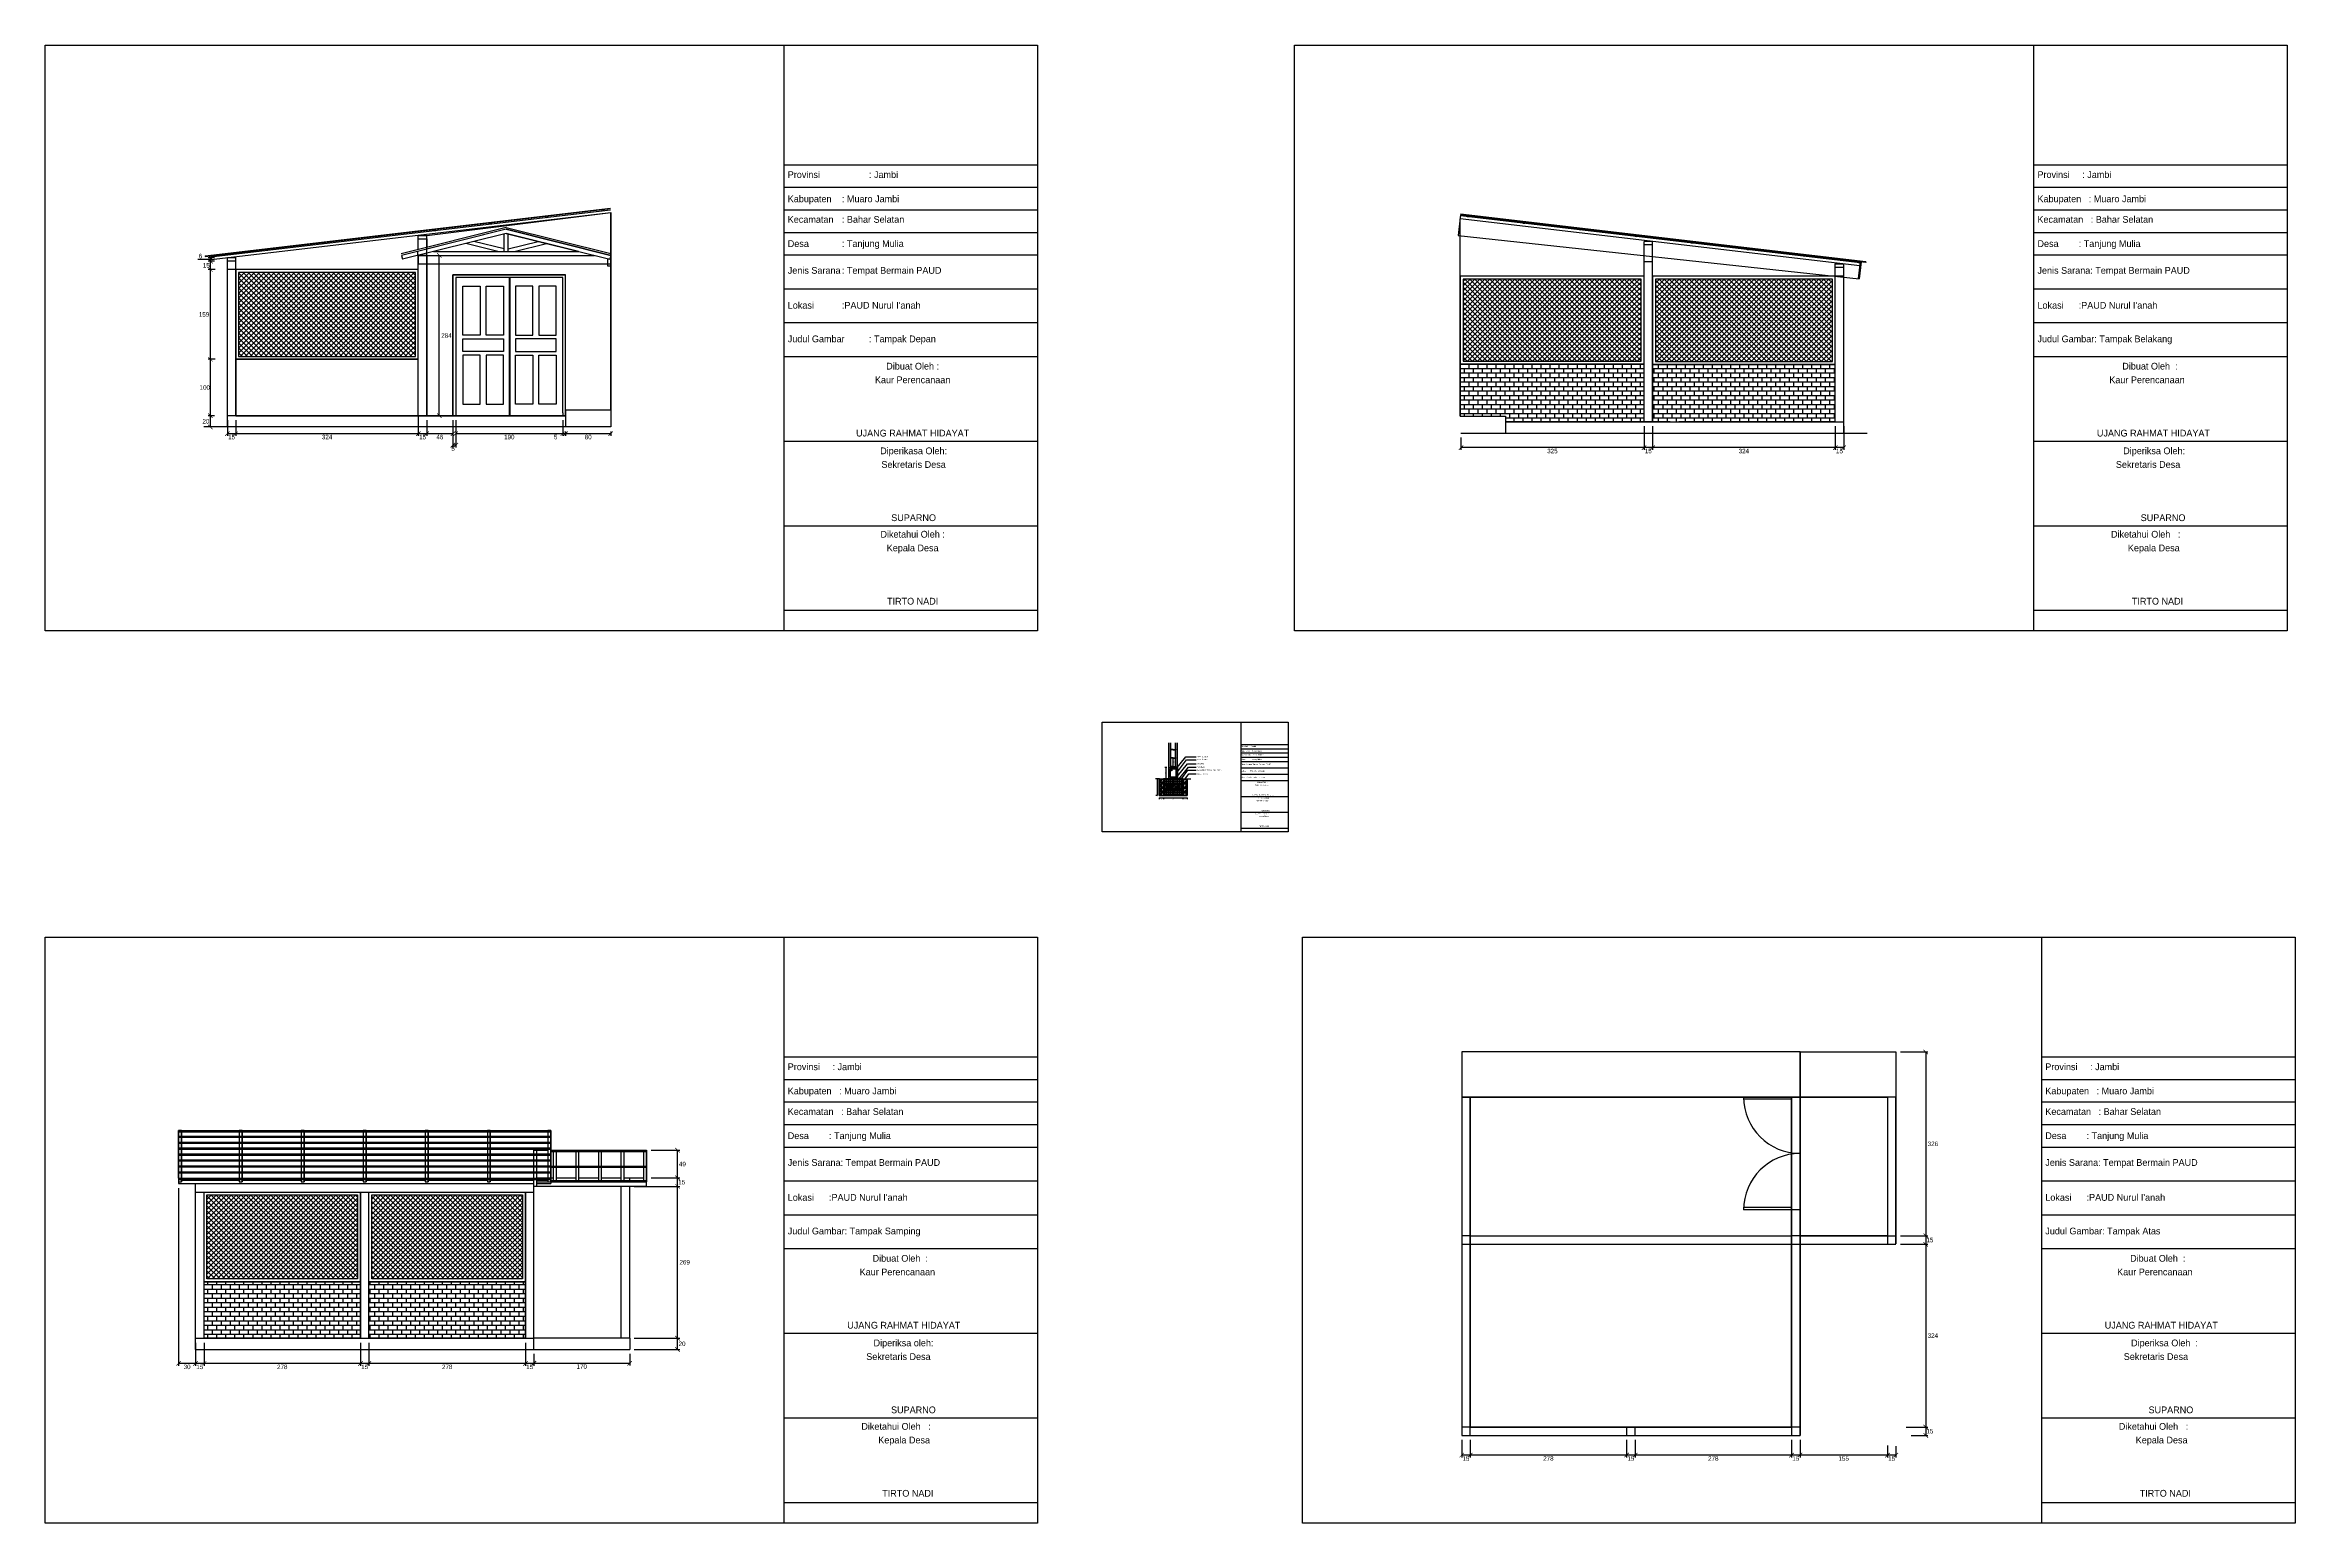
# Model space of a CAD drawing. Header units: inches. Extents: x -1543 to 2447, y -3648 to -1027.
import ezdxf

# ---------------------------------------------------------------- set-up
doc = ezdxf.new("R2010")
doc.units = ezdxf.units.IN
doc.header["$MEASUREMENT"] = 0
doc.header["$PDMODE"] = 3
doc.layers.add('Listplank', color=10, linetype='Continuous')
doc.dimstyles.new('Dimensi Detail Pondasi', dxfattribs={"dimtxt": 2, "dimasz": 2, "dimexe": 2, "dimexo": 4, "dimgap": 0.2, "dimtad": 2, "dimtih": 1, "dimtoh": 1, "dimdec": 0, "dimzin": 0, "dimdsep": 46, "dimtxsty": 'Standard', "dimblk": 'ARCHTICK', "dimcen": 0.09, "dimadec": 0, "dimazin": 0, "dimtfac": 1, "dimtdec": 0, "dimtofl": 0, "dimtmove": 0, "dimatfit": 3, "dimfxl": 1, "dimtolj": 1, "dimtzin": 0, "dimarcsym": 0})
doc.dimstyles.get("Standard").update_dxf_attribs({"dimtxt": 8, "dimasz": 8, "dimexe": 4, "dimexo": 8, "dimgap": 2, "dimtad": 2, "dimtih": 1, "dimtoh": 1, "dimdec": 0, "dimzin": 0, "dimdsep": 46, "dimtxsty": 'Standard', "dimblk": 'ARCHTICK', "dimcen": 0.09, "dimadec": 0, "dimazin": 0, "dimtfac": 1, "dimtdec": 0, "dimtofl": 0, "dimtmove": 0, "dimatfit": 3, "dimfxl": 1, "dimtolj": 1, "dimtzin": 0, "dimarcsym": 0})
pattern_1 = [(228.0128, (1441.96644, 2487.76916), (-63.99998586, -72.00001073), [1.076288, -106.552704]), (184.9697, (1441.24644, 2486.96916), (96.000008412, 7.999930456), [1.846944, -182.8474]), (132.5104, (1439.40644, 2486.80916), (79.999925747, -88.00006939), [1.302304, -128.928256]), (267.2737, (1436.28644, 2484.80916), (7.999968142, 160.00000236), [1.681904, -166.508464]), (292.8337, (1436.20644, 2483.12916), (-40.000079243, 95.999971294), [1.64924, -163.274984]), (357.2737, (1436.84644, 2481.60916), (-160.00000236, 7.999968142), [1.681904, -166.508464]), (37.6942, (1438.52644, 2481.52916), (-104.000058765, -79.999923241), [2.224232, -220.198792]), (72.2553, (1440.28644, 2482.88916), (56.000086102, 175.99996985), [2.099904, -207.890568]), (121.4296, (1440.92644, 2484.88916), (-64.000065873, 103.999960292), [1.6876, -167.072584]), (175.2364, (1440.04644, 2486.32916), (88.00000757, -7.99993226), [1.926656, -94.406104]), (222.3974, (1438.12644, 2486.48916), (-96.000058809, -87.999936656), [2.491584, -246.667]), (138.8141, (1444.20644, 2484.72916), (-56.00002357, 47.99997851), [0.850408, -84.190752]), (171.4692, (1443.56644, 2485.28916), (103.99998628, -16.00006328), [1.617896, -160.172088]), (225, (1441.9664, 2485.529), (-9e-16, -8.0000025), [1.131368, -10.182336]), (203.1986, (1441.4064, 2486.4892), (39.99999785, 16.0000106), [0.609264, -60.31692]), (291.8014, (1440.8464, 2486.2492), (-7.9999993, 24.0000022), [0.861624, -42.219696]), (30.9638, (1441.1664, 2485.4492), (23.99998418, 16.00001987), [1.399432, -45.248184]), (161.5651, (1442.3664, 2486.1692), (16.0000035, -7.9999872), [1.011928, -24.286296]), (16.3895, (1436.20644, 2486.24916), (80.000017587, 23.99994168), [1.4176, -140.34276]), (70.3462, (1437.56644, 2486.64916), (-31.99996198, -88.000017085), [1.189288, -117.739264]), (293.1986, (1442.3664, 2487.7692), (-16.0000106, 39.99999785), [1.21852, -59.707664]), (343.6105, (1442.84644, 2486.64916), (-80.000017587, 23.99994168), [1.4176, -140.34276]), (339.444, (1436.2064, 2481.2892), (-40.00001476, 15.99996797), [1.36704, -66.984992]), (294.7751, (1437.48644, 2480.80916), (-39.999937514, 88.000027375), [1.145424, -113.397144]), (66.8014, (1442.4464, 2479.7692), (16.0000106, 39.99999785), [1.21852, -59.707664]), (17.354, (1442.92644, 2480.88916), (-104.000016153, -31.99995602), [1.341048, -132.763392]), (69.444, (1438.5264, 2479.7692), (-15.99996797, -40.00001476), [0.68352, -67.668512]), (101.3099, (1441.9664, 2479.7692), (-7.99998106, 32.000006), [0.40792, -40.384232]), (165.9638, (1441.8864, 2480.1692), (24.0000044, -7.99998446), [1.64924, -31.3356]), (186.009, (1440.28644, 2480.56916), (79.999998007, 7.99999454), [1.5284, -151.311384]), (303.6901, (1441.1664, 2484.7292), (-8.0000107, 15.9999965), [1.153776, -27.690632]), (353.1572, (1441.80644, 2483.76916), (135.999994924, -16.000063983), [2.014352, -199.420504]), (60.9454, (1443.80644, 2483.52916), (-32.00000022, -56.00000308), [0.823648, -81.541392]), (90, (1444.2064, 2484.249), (-8, 8), [0.48, -7.52]), (120.2564, (1440.12644, 2480.80916), (31.999959094, -56.00001965), [1.111392, -110.02816]), (48.0128, (1439.56644, 2481.76916), (63.99998586, 72.00001073), [2.152576, -105.476416]), (0, (1441.0064, 2483.369), (8, 8), [2.08, -5.92]), (325.3048, (1443.08644, 2483.36916), (-79.99995407, 56.000068877), [1.264912, -125.226192]), (254.0546, (1444.1264, 2482.6492), (-7.99999911, -32.00000101), [1.164816, -57.076064]), (207.646, (1443.80644, 2481.52916), (-151.999966457, -80.000061705), [1.89652, -187.755792]), (175.4261, (1442.12644, 2480.64916), (-104.000004466, 7.99995841), [2.006392, -198.632592])]
pattern_2 = [(0, (1436.20644, 2479.76916), (0.5, 0.5), [0.25, -0.75]), (90, (1436.33144, 2479.64416), (-0.5, 0.5), [0.25, -0.75])]
pattern_3 = [(0, (6110.65, 599.506), (0, 8), []), (90, (6110.65, 599.506), (-8, 8), [8, -8])]
pattern_4 = [(45, (6110.6503, 599.506), (-4.4194174, 4.4194174), []), (135, (6110.6503, 599.506), (-4.4194174, -4.4194174), [])]

# ---------------------------------------------------------------- blocks, each defined once
blk = doc.blocks.new('_ArchTick')
at = {"color": 0, "linetype": 'ByBlock', "const_width": 0.15}
blk.add_lwpolyline([(-0.5, -0.5), (0.5, 0.5)], dxfattribs=at)
blk = doc.blocks.new('*D1')
at = {"color": 0, "lineweight": -2}
for p, q in [((428.9, -2328.1), (427.3, -2328.1)), ((429.3, -2328.1), (429.3, -2358.1)), ((428.9, -2358.1), (427.3, -2358.1))]:
    blk.add_line(p, q, dxfattribs=at)
at = {"layer": 'Defpoints', "color": 0}
for p in [(432.9, -2328.1), (429.3, -2358.1), (432.9, -2358.1)]:
    blk.add_point(p, dxfattribs=at)
at = {"color": 0, "lineweight": -2, "xscale": 2, "yscale": 2, "zscale": 2}
for p, rotation in [((429.3, -2328.1), 90), ((429.3, -2358.1), 270)]:
    blk.add_blockref('_ArchTick', p, dxfattribs=dict(at, rotation=rotation))
at = {"color": 0, "insert": (427.6, -2343.1), "char_height": 2, "attachment_point": 5}
blk.add_mtext('\\A1;30', dxfattribs=at)
blk = doc.blocks.new('*D43')
at = {"color": 0, "lineweight": -2}
for p, q in [((432.9, -2362.1), (432.9, -2364.2)), ((432.9, -2362.2), (440.9, -2362.2)), ((440.9, -2362.1), (440.9, -2364.2))]:
    blk.add_line(p, q, dxfattribs=at)
at = {"layer": 'Defpoints', "color": 0}
for p in [(432.9, -2358.1), (440.9, -2358.1), (440.9, -2362.2)]:
    blk.add_point(p, dxfattribs=at)
at = {"color": 0, "lineweight": -2, "xscale": 2, "yscale": 2, "zscale": 2, "rotation": 180}
blk.add_blockref('_ArchTick', (432.9, -2362.2), dxfattribs=at)
at = {"color": 0, "lineweight": -2, "xscale": 2, "yscale": 2, "zscale": 2}
blk.add_blockref('_ArchTick', (440.9, -2362.2), dxfattribs=at)
at = {"color": 0, "insert": (436.9, -2363.4), "char_height": 2, "attachment_point": 5}
blk.add_mtext('\\A1;8', dxfattribs=at)
blk = doc.blocks.new('*D44')
at = {"color": 0, "lineweight": -2}
for p, q in [((440.9, -2362.1), (440.9, -2364.2)), ((440.9, -2362.2), (474.9, -2362.2)), ((474.9, -2362.1), (474.9, -2364.2))]:
    blk.add_line(p, q, dxfattribs=at)
at = {"layer": 'Defpoints', "color": 0}
for p in [(440.9, -2358.1), (474.9, -2358.1), (474.9, -2362.2)]:
    blk.add_point(p, dxfattribs=at)
at = {"color": 0, "lineweight": -2, "xscale": 2, "yscale": 2, "zscale": 2, "rotation": 180}
blk.add_blockref('_ArchTick', (440.9, -2362.2), dxfattribs=at)
at = {"color": 0, "lineweight": -2, "xscale": 2, "yscale": 2, "zscale": 2}
blk.add_blockref('_ArchTick', (474.9, -2362.2), dxfattribs=at)
at = {"color": 0, "insert": (457.9, -2363.4), "char_height": 2, "attachment_point": 5}
blk.add_mtext('\\A1;34', dxfattribs=at)
blk = doc.blocks.new('*D45')
at = {"color": 0, "lineweight": -2}
for p, q in [((474.9, -2362.1), (474.9, -2364.2)), ((474.9, -2362.2), (482.9, -2362.2)), ((482.9, -2362.1), (482.9, -2364.2))]:
    blk.add_line(p, q, dxfattribs=at)
at = {"layer": 'Defpoints', "color": 0}
for p in [(474.9, -2358.1), (482.9, -2358.1), (482.9, -2362.2)]:
    blk.add_point(p, dxfattribs=at)
at = {"color": 0, "lineweight": -2, "xscale": 2, "yscale": 2, "zscale": 2, "rotation": 180}
blk.add_blockref('_ArchTick', (474.9, -2362.2), dxfattribs=at)
at = {"color": 0, "lineweight": -2, "xscale": 2, "yscale": 2, "zscale": 2}
blk.add_blockref('_ArchTick', (482.9, -2362.2), dxfattribs=at)
at = {"color": 0, "insert": (478.9, -2363.4), "char_height": 2, "attachment_point": 5}
blk.add_mtext('\\A1;8', dxfattribs=at)
blk = doc.blocks.new('*D46')
at = {"color": 0, "lineweight": -2}
for p, q in [((446.4, -2308.1), (443.2, -2308.1)), ((445.2, -2328.1), (445.2, -2308.1)), ((446.4, -2328.1), (443.2, -2328.1))]:
    blk.add_line(p, q, dxfattribs=at)
at = {"layer": 'Defpoints', "color": 0}
for p in [(445.2, -2308.1), (450.4, -2308.1), (450.4, -2328.1)]:
    blk.add_point(p, dxfattribs=at)
at = {"color": 0, "lineweight": -2, "xscale": 2, "yscale": 2, "zscale": 2}
for p, rotation in [((445.2, -2308.1), 90), ((445.2, -2328.1), 270)]:
    blk.add_blockref('_ArchTick', p, dxfattribs=dict(at, rotation=rotation))
at = {"color": 0, "insert": (443.5, -2318.1), "char_height": 2, "attachment_point": 5}
blk.add_mtext('\\A1;20', dxfattribs=at)
blk = doc.blocks.new('*D47')
at = {"color": 0, "lineweight": -2}
for p, q in [((456.4, -2291.5), (459, -2291.5)), ((456.4, -2306.5), (459, -2306.5)), ((457, -2291.5), (457, -2306.5))]:
    blk.add_line(p, q, dxfattribs=at)
at = {"layer": 'Defpoints', "color": 0}
for p in [(452.4, -2291.5), (452.4, -2306.5), (457, -2306.5)]:
    blk.add_point(p, dxfattribs=at)
at = {"color": 0, "lineweight": -2, "xscale": 2, "yscale": 2, "zscale": 2}
for p, rotation in [((457, -2291.5), 90), ((457, -2306.5), 270)]:
    blk.add_blockref('_ArchTick', p, dxfattribs=dict(at, rotation=rotation))
at = {"color": 0, "insert": (458.6, -2299), "char_height": 2, "attachment_point": 5}
blk.add_mtext('\\A1;15', dxfattribs=at)
blk = doc.blocks.new('*D70')
at = {"color": 0, "lineweight": -2}
for p, q in [((-1242.6, -1684.4), (-1253.6, -1684.4)), ((-1242.6, -1704.4), (-1253.6, -1704.4)), ((-1249.6, -1704.4), (-1249.6, -1684.4))]:
    blk.add_line(p, q, dxfattribs=at)
at = {"layer": 'Defpoints', "color": 0}
for p in [(-1249.6, -1684.4), (-1234.6, -1684.4), (-1234.6, -1704.4)]:
    blk.add_point(p, dxfattribs=at)
at = {"color": 0, "lineweight": -2, "xscale": 8, "yscale": 8, "zscale": 8}
for p, rotation in [((-1249.6, -1684.4), 90), ((-1249.6, -1704.4), 270)]:
    blk.add_blockref('_ArchTick', p, dxfattribs=dict(at, rotation=rotation))
at = {"color": 0, "insert": (-1257.6, -1694.4), "char_height": 8, "attachment_point": 5}
blk.add_mtext('\\A1;20', dxfattribs=at)
blk = doc.blocks.new('*D71')
at = {"color": 0, "lineweight": -2}
for p, q in [((-1241.1, -1584.4), (-1253.6, -1584.4)), ((-1249.6, -1684.4), (-1249.6, -1584.4)), ((-1242.6, -1684.4), (-1253.6, -1684.4))]:
    blk.add_line(p, q, dxfattribs=at)
at = {"layer": 'Defpoints', "color": 0}
for p in [(-1249.6, -1584.4), (-1233.1, -1584.4), (-1234.6, -1684.4)]:
    blk.add_point(p, dxfattribs=at)
at = {"color": 0, "lineweight": -2, "xscale": 8, "yscale": 8, "zscale": 8}
for p, rotation in [((-1249.6, -1584.4), 90), ((-1249.6, -1684.4), 270)]:
    blk.add_blockref('_ArchTick', p, dxfattribs=dict(at, rotation=rotation))
at = {"color": 0, "insert": (-1259.6, -1634.4), "char_height": 8, "attachment_point": 5}
blk.add_mtext('\\A1;100', dxfattribs=at)
blk = doc.blocks.new('*D72')
at = {"color": 0, "lineweight": -2}
for p, q in [((-1241.1, -1425.4), (-1253.6, -1425.4)), ((-1249.6, -1584.4), (-1249.6, -1425.4)), ((-1241.1, -1584.4), (-1253.6, -1584.4))]:
    blk.add_line(p, q, dxfattribs=at)
at = {"layer": 'Defpoints', "color": 0}
for p in [(-1249.6, -1425.4), (-1233.1, -1425.4), (-1233.1, -1584.4)]:
    blk.add_point(p, dxfattribs=at)
at = {"color": 0, "lineweight": -2, "xscale": 8, "yscale": 8, "zscale": 8}
for p, rotation in [((-1249.6, -1425.4), 90), ((-1249.6, -1584.4), 270)]:
    blk.add_blockref('_ArchTick', p, dxfattribs=dict(at, rotation=rotation))
at = {"color": 0, "insert": (-1260.9, -1504.9), "char_height": 8, "attachment_point": 5}
blk.add_mtext('\\A1;159', dxfattribs=at)
blk = doc.blocks.new('*D73')
at = {"color": 0, "lineweight": -2}
for p, q in [((-1242.6, -1410.4), (-1253.6, -1410.4)), ((-1242.6, -1425.4), (-1253.6, -1425.4)), ((-1249.6, -1425.4), (-1249.6, -1410.4))]:
    blk.add_line(p, q, dxfattribs=at)
at = {"layer": 'Defpoints', "color": 0}
for p in [(-1249.6, -1410.4), (-1234.6, -1410.4), (-1234.6, -1425.4)]:
    blk.add_point(p, dxfattribs=at)
at = {"color": 0, "lineweight": -2, "xscale": 8, "yscale": 8, "zscale": 8}
for p, rotation in [((-1249.6, -1410.4), 90), ((-1249.6, -1425.4), 270)]:
    blk.add_blockref('_ArchTick', p, dxfattribs=dict(at, rotation=rotation))
at = {"color": 0, "insert": (-1256.9, -1417.9), "char_height": 8, "attachment_point": 5}
blk.add_mtext('\\A1;15', dxfattribs=at)
blk = doc.blocks.new('*D74')
at = {"color": 0, "lineweight": -2}
for p, q in [((-1262.6, -1407.4), (-1271.9, -1407.4)), ((-1249.6, -1407.4), (-1262.6, -1407.4)), ((-1242.6, -1404.4), (-1253.6, -1404.4)), ((-1242.6, -1410.4), (-1253.6, -1410.4)), ((-1249.6, -1410.4), (-1249.6, -1404.4))]:
    blk.add_line(p, q, dxfattribs=at)
at = {"layer": 'Defpoints', "color": 0}
for p in [(-1249.6, -1404.4), (-1234.6, -1404.4), (-1234.6, -1410.4)]:
    blk.add_point(p, dxfattribs=at)
at = {"color": 0, "lineweight": -2, "xscale": 8, "yscale": 8, "zscale": 8}
for p, rotation in [((-1249.6, -1404.4), 90), ((-1249.6, -1410.4), 270)]:
    blk.add_blockref('_ArchTick', p, dxfattribs=dict(at, rotation=rotation))
at = {"color": 0, "insert": (-1267.2, -1401.4), "char_height": 8, "attachment_point": 5}
blk.add_mtext('\\A1;6', dxfattribs=at)
blk = doc.blocks.new('*D98')
at = {"color": 0, "lineweight": -2}
for p, q in [((-619.6, -1712.4), (-619.6, -1720.3)), ((-539.6, -1712.4), (-539.6, -1720.3)), ((-539.6, -1716.3), (-619.6, -1716.3))]:
    blk.add_line(p, q, dxfattribs=at)
at = {"layer": 'Defpoints', "color": 0}
for p in [(-619.6, -1704.4), (-539.6, -1704.4), (-619.6, -1716.3)]:
    blk.add_point(p, dxfattribs=at)
at = {"color": 0, "lineweight": -2, "xscale": 8, "yscale": 8, "zscale": 8, "rotation": 180}
blk.add_blockref('_ArchTick', (-619.6, -1716.3), dxfattribs=at)
at = {"color": 0, "lineweight": -2, "xscale": 8, "yscale": 8, "zscale": 8}
blk.add_blockref('_ArchTick', (-539.6, -1716.3), dxfattribs=at)
at = {"color": 0, "insert": (-579.6, -1722.3), "char_height": 8, "attachment_point": 5}
blk.add_mtext('\\A1;80', dxfattribs=at)
blk = doc.blocks.new('*D99')
at = {"color": 0, "lineweight": -2}
for p, q in [((-624.6, -1692.4), (-624.6, -1720.3)), ((-619.6, -1712.4), (-619.6, -1720.3)), ((-624.6, -1716.3), (-641.9, -1716.3)), ((-619.6, -1716.3), (-624.6, -1716.3))]:
    blk.add_line(p, q, dxfattribs=at)
at = {"layer": 'Defpoints', "color": 0}
for p in [(-624.6, -1684.4), (-619.6, -1704.4), (-624.6, -1716.3)]:
    blk.add_point(p, dxfattribs=at)
at = {"color": 0, "lineweight": -2, "xscale": 8, "yscale": 8, "zscale": 8, "rotation": 180}
blk.add_blockref('_ArchTick', (-624.6, -1716.3), dxfattribs=at)
at = {"color": 0, "lineweight": -2, "xscale": 8, "yscale": 8, "zscale": 8}
blk.add_blockref('_ArchTick', (-619.6, -1716.3), dxfattribs=at)
at = {"color": 0, "insert": (-637.3, -1722.3), "char_height": 8, "attachment_point": 5}
blk.add_mtext('\\A1;5', dxfattribs=at)
blk = doc.blocks.new('*D100')
at = {"color": 0, "lineweight": -2}
for p, q in [((-814.6, -1692.4), (-814.6, -1720.3)), ((-624.6, -1692.4), (-624.6, -1720.3)), ((-624.6, -1716.3), (-814.6, -1716.3))]:
    blk.add_line(p, q, dxfattribs=at)
at = {"layer": 'Defpoints', "color": 0}
for p in [(-814.6, -1684.4), (-624.6, -1684.4), (-814.6, -1716.3)]:
    blk.add_point(p, dxfattribs=at)
at = {"color": 0, "lineweight": -2, "xscale": 8, "yscale": 8, "zscale": 8, "rotation": 180}
blk.add_blockref('_ArchTick', (-814.6, -1716.3), dxfattribs=at)
at = {"color": 0, "lineweight": -2, "xscale": 8, "yscale": 8, "zscale": 8}
blk.add_blockref('_ArchTick', (-624.6, -1716.3), dxfattribs=at)
at = {"color": 0, "insert": (-719.6, -1722.3), "char_height": 8, "attachment_point": 5}
blk.add_mtext('\\A1;190', dxfattribs=at)
blk = doc.blocks.new('*D101')
at = {"color": 0, "lineweight": -2}
for p, q in [((-819.6, -1692.4), (-819.6, -1740.7)), ((-814.6, -1692.4), (-814.6, -1740.7)), ((-814.6, -1736.7), (-819.6, -1736.7))]:
    blk.add_line(p, q, dxfattribs=at)
at = {"layer": 'Defpoints', "color": 0}
for p in [(-819.6, -1684.4), (-814.6, -1684.4), (-819.6, -1736.7)]:
    blk.add_point(p, dxfattribs=at)
at = {"color": 0, "lineweight": -2, "xscale": 8, "yscale": 8, "zscale": 8, "rotation": 180}
blk.add_blockref('_ArchTick', (-819.6, -1736.7), dxfattribs=at)
at = {"color": 0, "lineweight": -2, "xscale": 8, "yscale": 8, "zscale": 8}
blk.add_blockref('_ArchTick', (-814.6, -1736.7), dxfattribs=at)
at = {"color": 0, "insert": (-819.3, -1742.7), "char_height": 8, "attachment_point": 5}
blk.add_mtext('\\A1;5', dxfattribs=at)
blk = doc.blocks.new('*D102')
at = {"color": 0, "lineweight": -2}
for p, q in [((-865.9, -1692.4), (-865.9, -1720.3)), ((-819.6, -1692.4), (-819.6, -1720.3)), ((-819.6, -1716.3), (-865.9, -1716.3))]:
    blk.add_line(p, q, dxfattribs=at)
at = {"layer": 'Defpoints', "color": 0}
for p in [(-865.9, -1684.4), (-819.6, -1684.4), (-865.9, -1716.3)]:
    blk.add_point(p, dxfattribs=at)
at = {"color": 0, "lineweight": -2, "xscale": 8, "yscale": 8, "zscale": 8, "rotation": 180}
blk.add_blockref('_ArchTick', (-865.9, -1716.3), dxfattribs=at)
at = {"color": 0, "lineweight": -2, "xscale": 8, "yscale": 8, "zscale": 8}
blk.add_blockref('_ArchTick', (-819.6, -1716.3), dxfattribs=at)
at = {"color": 0, "insert": (-842.7, -1722.3), "char_height": 8, "attachment_point": 5}
blk.add_mtext('\\A1;46', dxfattribs=at)
blk = doc.blocks.new('*D103')
at = {"color": 0, "lineweight": -2}
for p, q in [((-880.9, -1692.4), (-880.9, -1720.3)), ((-865.9, -1692.4), (-865.9, -1720.3)), ((-865.9, -1716.3), (-880.9, -1716.3))]:
    blk.add_line(p, q, dxfattribs=at)
at = {"layer": 'Defpoints', "color": 0}
for p in [(-880.9, -1684.4), (-865.9, -1684.4), (-880.9, -1716.3)]:
    blk.add_point(p, dxfattribs=at)
at = {"color": 0, "lineweight": -2, "xscale": 8, "yscale": 8, "zscale": 8, "rotation": 180}
blk.add_blockref('_ArchTick', (-880.9, -1716.3), dxfattribs=at)
at = {"color": 0, "lineweight": -2, "xscale": 8, "yscale": 8, "zscale": 8}
blk.add_blockref('_ArchTick', (-865.9, -1716.3), dxfattribs=at)
at = {"color": 0, "insert": (-873.4, -1722.3), "char_height": 8, "attachment_point": 5}
blk.add_mtext('\\A1;15', dxfattribs=at)
blk = doc.blocks.new('*D104')
at = {"color": 0, "lineweight": -2}
for p, q in [((-1204.6, -1692.4), (-1204.6, -1720.3)), ((-880.9, -1692.4), (-880.9, -1720.3)), ((-880.9, -1716.3), (-1204.6, -1716.3))]:
    blk.add_line(p, q, dxfattribs=at)
at = {"layer": 'Defpoints', "color": 0}
for p in [(-1204.6, -1684.4), (-880.9, -1684.4), (-1204.6, -1716.3)]:
    blk.add_point(p, dxfattribs=at)
at = {"color": 0, "lineweight": -2, "xscale": 8, "yscale": 8, "zscale": 8, "rotation": 180}
blk.add_blockref('_ArchTick', (-1204.6, -1716.3), dxfattribs=at)
at = {"color": 0, "lineweight": -2, "xscale": 8, "yscale": 8, "zscale": 8}
blk.add_blockref('_ArchTick', (-880.9, -1716.3), dxfattribs=at)
at = {"color": 0, "insert": (-1042.7, -1722.3), "char_height": 8, "attachment_point": 5}
blk.add_mtext('\\A1;324', dxfattribs=at)
blk = doc.blocks.new('*D105')
at = {"color": 0, "lineweight": -2}
for p, q in [((-1219.6, -1692.4), (-1219.6, -1720.3)), ((-1204.6, -1692.4), (-1204.6, -1720.3)), ((-1204.6, -1716.3), (-1219.6, -1716.3))]:
    blk.add_line(p, q, dxfattribs=at)
at = {"layer": 'Defpoints', "color": 0}
for p in [(-1219.6, -1684.4), (-1204.6, -1684.4), (-1219.6, -1716.3)]:
    blk.add_point(p, dxfattribs=at)
at = {"color": 0, "lineweight": -2, "xscale": 8, "yscale": 8, "zscale": 8, "rotation": 180}
blk.add_blockref('_ArchTick', (-1219.6, -1716.3), dxfattribs=at)
at = {"color": 0, "lineweight": -2, "xscale": 8, "yscale": 8, "zscale": 8}
blk.add_blockref('_ArchTick', (-1204.6, -1716.3), dxfattribs=at)
at = {"color": 0, "insert": (-1212.1, -1722.3), "char_height": 8, "attachment_point": 5}
blk.add_mtext('\\A1;15', dxfattribs=at)
blk = doc.blocks.new('*D106')
at = {"color": 0, "lineweight": -2}
for p, q in [((-851.7, -1400.2), (-847.7, -1400.2)), ((-843.7, -1684.4), (-843.7, -1400.2)), ((-851.7, -1684.4), (-847.7, -1684.4))]:
    blk.add_line(p, q, dxfattribs=at)
at = {"layer": 'Defpoints', "color": 0}
for p in [(-843.7, -1400.2), (-843.7, -1400.2), (-843.7, -1684.4)]:
    blk.add_point(p, dxfattribs=at)
at = {"color": 0, "lineweight": -2, "xscale": 8, "yscale": 8, "zscale": 8}
for p, rotation in [((-843.7, -1400.2), 90), ((-843.7, -1684.4), 270)]:
    blk.add_blockref('_ArchTick', p, dxfattribs=dict(at, rotation=rotation))
at = {"color": 0, "insert": (-831, -1542.3), "char_height": 8, "attachment_point": 5}
blk.add_mtext('\\A1;284', dxfattribs=at)
blk = doc.blocks.new('*D109')
at = {"color": 0, "lineweight": -2}
for p, q in [((1632, -1703.2), (1632, -1745.1)), ((1647, -1703.2), (1647, -1745.1)), ((1647, -1741.1), (1632, -1741.1))]:
    blk.add_line(p, q, dxfattribs=at)
at = {"layer": 'Defpoints', "color": 0}
for p in [(1632, -1695.2), (1647, -1695.2), (1632, -1741.1)]:
    blk.add_point(p, dxfattribs=at)
at = {"color": 0, "lineweight": -2, "xscale": 8, "yscale": 8, "zscale": 8, "rotation": 180}
blk.add_blockref('_ArchTick', (1632, -1741.1), dxfattribs=at)
at = {"color": 0, "lineweight": -2, "xscale": 8, "yscale": 8, "zscale": 8}
blk.add_blockref('_ArchTick', (1647, -1741.1), dxfattribs=at)
at = {"color": 0, "insert": (1639.5, -1747.1), "char_height": 8, "attachment_point": 5}
blk.add_mtext('\\A1;15', dxfattribs=at)
blk = doc.blocks.new('*D110')
at = {"color": 0, "lineweight": -2}
for p, q in [((1308, -1703.2), (1308, -1745.1)), ((1632, -1703.2), (1632, -1745.1)), ((1632, -1741.1), (1308, -1741.1))]:
    blk.add_line(p, q, dxfattribs=at)
at = {"layer": 'Defpoints', "color": 0}
for p in [(1308, -1695.2), (1632, -1695.2), (1308, -1741.1)]:
    blk.add_point(p, dxfattribs=at)
at = {"color": 0, "lineweight": -2, "xscale": 8, "yscale": 8, "zscale": 8, "rotation": 180}
blk.add_blockref('_ArchTick', (1308, -1741.1), dxfattribs=at)
at = {"color": 0, "lineweight": -2, "xscale": 8, "yscale": 8, "zscale": 8}
blk.add_blockref('_ArchTick', (1632, -1741.1), dxfattribs=at)
at = {"color": 0, "insert": (1470, -1747.1), "char_height": 8, "attachment_point": 5}
blk.add_mtext('\\A1;324', dxfattribs=at)
blk = doc.blocks.new('*D111')
at = {"color": 0, "lineweight": -2}
for p, q in [((1293, -1703.2), (1293, -1745.1)), ((1308, -1703.2), (1308, -1745.1)), ((1308, -1741.1), (1293, -1741.1))]:
    blk.add_line(p, q, dxfattribs=at)
at = {"layer": 'Defpoints', "color": 0}
for p in [(1293, -1695.2), (1308, -1695.2), (1293, -1741.1)]:
    blk.add_point(p, dxfattribs=at)
at = {"color": 0, "lineweight": -2, "xscale": 8, "yscale": 8, "zscale": 8, "rotation": 180}
blk.add_blockref('_ArchTick', (1293, -1741.1), dxfattribs=at)
at = {"color": 0, "lineweight": -2, "xscale": 8, "yscale": 8, "zscale": 8}
blk.add_blockref('_ArchTick', (1308, -1741.1), dxfattribs=at)
at = {"color": 0, "insert": (1300.5, -1747.1), "char_height": 8, "attachment_point": 5}
blk.add_mtext('\\A1;15', dxfattribs=at)
blk = doc.blocks.new('*D112')
at = {"color": 0, "lineweight": -2}
for p, q in [((1293, -1703.2), (1293, -1745.1)), ((968.1, -1723.2), (968.1, -1745.1)), ((1293, -1741.1), (968.1, -1741.1))]:
    blk.add_line(p, q, dxfattribs=at)
at = {"layer": 'Defpoints', "color": 0}
for p in [(968.1, -1715.2), (1293, -1695.2), (968.1, -1741.1)]:
    blk.add_point(p, dxfattribs=at)
at = {"color": 0, "lineweight": -2, "xscale": 8, "yscale": 8, "zscale": 8, "rotation": 180}
blk.add_blockref('_ArchTick', (968.1, -1741.1), dxfattribs=at)
at = {"color": 0, "lineweight": -2, "xscale": 8, "yscale": 8, "zscale": 8}
blk.add_blockref('_ArchTick', (1293, -1741.1), dxfattribs=at)
at = {"color": 0, "insert": (1130.5, -1747.1), "char_height": 8, "attachment_point": 5}
blk.add_mtext('\\A1;325', dxfattribs=at)
blk = doc.blocks.new('*D119')
at = {"color": 0, "lineweight": -2}
for p, q in [((-691, -3328), (-691, -3368.9)), ((-676, -3348), (-676, -3368.9)), ((-676, -3364.9), (-691, -3364.9))]:
    blk.add_line(p, q, dxfattribs=at)
at = {"layer": 'Defpoints', "color": 0}
for p in [(-691, -3320), (-676, -3340), (-691, -3364.9)]:
    blk.add_point(p, dxfattribs=at)
at = {"color": 0, "lineweight": -2, "xscale": 8, "yscale": 8, "zscale": 8, "rotation": 180}
blk.add_blockref('_ArchTick', (-691, -3364.9), dxfattribs=at)
at = {"color": 0, "lineweight": -2, "xscale": 8, "yscale": 8, "zscale": 8}
blk.add_blockref('_ArchTick', (-676, -3364.9), dxfattribs=at)
at = {"color": 0, "insert": (-683.5, -3370.9), "char_height": 8, "attachment_point": 5}
blk.add_mtext('\\A1;15', dxfattribs=at)
blk = doc.blocks.new('*D120')
at = {"color": 0, "lineweight": -2}
for p, q in [((-968.5, -3328), (-968.5, -3368.9)), ((-691, -3328), (-691, -3368.9)), ((-691, -3364.9), (-968.5, -3364.9))]:
    blk.add_line(p, q, dxfattribs=at)
at = {"layer": 'Defpoints', "color": 0}
for p in [(-968.5, -3320), (-691, -3320), (-968.5, -3364.9)]:
    blk.add_point(p, dxfattribs=at)
at = {"color": 0, "lineweight": -2, "xscale": 8, "yscale": 8, "zscale": 8, "rotation": 180}
blk.add_blockref('_ArchTick', (-968.5, -3364.9), dxfattribs=at)
at = {"color": 0, "lineweight": -2, "xscale": 8, "yscale": 8, "zscale": 8}
blk.add_blockref('_ArchTick', (-691, -3364.9), dxfattribs=at)
at = {"color": 0, "insert": (-829.7, -3370.9), "char_height": 8, "attachment_point": 5}
blk.add_mtext('\\A1;278', dxfattribs=at)
blk = doc.blocks.new('*D121')
at = {"color": 0, "lineweight": -2}
for p, q in [((-983.5, -3328), (-983.5, -3368.9)), ((-968.5, -3328), (-968.5, -3368.9)), ((-968.5, -3364.9), (-983.5, -3364.9))]:
    blk.add_line(p, q, dxfattribs=at)
at = {"layer": 'Defpoints', "color": 0}
for p in [(-983.5, -3320), (-968.5, -3320), (-983.5, -3364.9)]:
    blk.add_point(p, dxfattribs=at)
at = {"color": 0, "lineweight": -2, "xscale": 8, "yscale": 8, "zscale": 8, "rotation": 180}
blk.add_blockref('_ArchTick', (-983.5, -3364.9), dxfattribs=at)
at = {"color": 0, "lineweight": -2, "xscale": 8, "yscale": 8, "zscale": 8}
blk.add_blockref('_ArchTick', (-968.5, -3364.9), dxfattribs=at)
at = {"color": 0, "insert": (-976, -3370.9), "char_height": 8, "attachment_point": 5}
blk.add_mtext('\\A1;15', dxfattribs=at)
blk = doc.blocks.new('*D122')
at = {"color": 0, "lineweight": -2}
for p, q in [((-1261, -3328), (-1261, -3368.9)), ((-983.5, -3328), (-983.5, -3368.9)), ((-983.5, -3364.9), (-1261, -3364.9))]:
    blk.add_line(p, q, dxfattribs=at)
at = {"layer": 'Defpoints', "color": 0}
for p in [(-1261, -3320), (-983.5, -3320), (-1261, -3364.9)]:
    blk.add_point(p, dxfattribs=at)
at = {"color": 0, "lineweight": -2, "xscale": 8, "yscale": 8, "zscale": 8, "rotation": 180}
blk.add_blockref('_ArchTick', (-1261, -3364.9), dxfattribs=at)
at = {"color": 0, "lineweight": -2, "xscale": 8, "yscale": 8, "zscale": 8}
blk.add_blockref('_ArchTick', (-983.5, -3364.9), dxfattribs=at)
at = {"color": 0, "insert": (-1122.2, -3370.9), "char_height": 8, "attachment_point": 5}
blk.add_mtext('\\A1;278', dxfattribs=at)
blk = doc.blocks.new('*D123')
at = {"color": 0, "lineweight": -2}
for p, q in [((-1276, -3328), (-1276, -3368.9)), ((-1261, -3328), (-1261, -3368.9)), ((-1261, -3364.9), (-1276, -3364.9))]:
    blk.add_line(p, q, dxfattribs=at)
at = {"layer": 'Defpoints', "color": 0}
for p in [(-1276, -3320), (-1261, -3320), (-1276, -3364.9)]:
    blk.add_point(p, dxfattribs=at)
at = {"color": 0, "lineweight": -2, "xscale": 8, "yscale": 8, "zscale": 8, "rotation": 180}
blk.add_blockref('_ArchTick', (-1276, -3364.9), dxfattribs=at)
at = {"color": 0, "lineweight": -2, "xscale": 8, "yscale": 8, "zscale": 8}
blk.add_blockref('_ArchTick', (-1261, -3364.9), dxfattribs=at)
at = {"color": 0, "insert": (-1268.5, -3370.9), "char_height": 8, "attachment_point": 5}
blk.add_mtext('\\A1;15', dxfattribs=at)
blk = doc.blocks.new('*D124')
at = {"color": 0, "lineweight": -2}
for p, q in [((-1306, -3054), (-1306, -3368.9)), ((-1276, -3328), (-1276, -3368.9)), ((-1276, -3364.9), (-1306, -3364.9))]:
    blk.add_line(p, q, dxfattribs=at)
at = {"layer": 'Defpoints', "color": 0}
for p in [(-1306, -3046), (-1276, -3320), (-1306, -3364.9)]:
    blk.add_point(p, dxfattribs=at)
at = {"color": 0, "lineweight": -2, "xscale": 8, "yscale": 8, "zscale": 8, "rotation": 180}
blk.add_blockref('_ArchTick', (-1306, -3364.9), dxfattribs=at)
at = {"color": 0, "lineweight": -2, "xscale": 8, "yscale": 8, "zscale": 8}
blk.add_blockref('_ArchTick', (-1276, -3364.9), dxfattribs=at)
at = {"color": 0, "insert": (-1291, -3370.9), "char_height": 8, "attachment_point": 5}
blk.add_mtext('\\A1;30', dxfattribs=at)
blk = doc.blocks.new('*D125')
at = {"color": 0, "lineweight": -2}
for p, q in [((-676, -3348), (-676, -3368.4)), ((-506, -3348), (-506, -3368.4)), ((-676, -3364.4), (-506, -3364.4))]:
    blk.add_line(p, q, dxfattribs=at)
at = {"layer": 'Defpoints', "color": 0}
for p in [(-676, -3340), (-506, -3340), (-506, -3364.4)]:
    blk.add_point(p, dxfattribs=at)
at = {"color": 0, "lineweight": -2, "xscale": 8, "yscale": 8, "zscale": 8, "rotation": 180}
blk.add_blockref('_ArchTick', (-676, -3364.4), dxfattribs=at)
at = {"color": 0, "lineweight": -2, "xscale": 8, "yscale": 8, "zscale": 8}
blk.add_blockref('_ArchTick', (-506, -3364.4), dxfattribs=at)
at = {"color": 0, "insert": (-591, -3370.4), "char_height": 8, "attachment_point": 5}
blk.add_mtext('\\A1;170', dxfattribs=at)
blk = doc.blocks.new('*D126')
at = {"color": 0, "lineweight": -2}
for p, q in [((-498, -3320), (-417.2, -3320)), ((-498, -3340), (-417.2, -3340)), ((-421.2, -3340), (-421.2, -3320))]:
    blk.add_line(p, q, dxfattribs=at)
at = {"layer": 'Defpoints', "color": 0}
for p in [(-506, -3320), (-506, -3340), (-421.2, -3320)]:
    blk.add_point(p, dxfattribs=at)
at = {"color": 0, "lineweight": -2, "xscale": 8, "yscale": 8, "zscale": 8}
for p, rotation in [((-421.2, -3320), 90), ((-421.2, -3340), 270)]:
    blk.add_blockref('_ArchTick', p, dxfattribs=dict(at, rotation=rotation))
at = {"color": 0, "insert": (-413.2, -3330), "char_height": 8, "attachment_point": 5}
blk.add_mtext('\\A1;20', dxfattribs=at)
blk = doc.blocks.new('*D127')
at = {"color": 0, "lineweight": -2}
for p, q in [((-498, -3050.8), (-417.2, -3050.8)), ((-421.2, -3320), (-421.2, -3050.8)), ((-498, -3320), (-417.2, -3320))]:
    blk.add_line(p, q, dxfattribs=at)
at = {"layer": 'Defpoints', "color": 0}
for p in [(-506, -3050.8), (-421.2, -3050.8), (-506, -3320)]:
    blk.add_point(p, dxfattribs=at)
at = {"color": 0, "lineweight": -2, "xscale": 8, "yscale": 8, "zscale": 8}
for p, rotation in [((-421.2, -3050.8), 90), ((-421.2, -3320), 270)]:
    blk.add_blockref('_ArchTick', p, dxfattribs=dict(at, rotation=rotation))
at = {"color": 0, "insert": (-408.5, -3185.4), "char_height": 8, "attachment_point": 5}
blk.add_mtext('\\A1;269', dxfattribs=at)
blk = doc.blocks.new('*D128')
at = {"color": 0, "lineweight": -2}
for p, q in [((-498, -3050.8), (-417.2, -3050.8)), ((-468, -3035.8), (-417.2, -3035.8)), ((-421.2, -3050.8), (-421.2, -3035.8))]:
    blk.add_line(p, q, dxfattribs=at)
at = {"layer": 'Defpoints', "color": 0}
for p in [(-506, -3050.8), (-476, -3035.8), (-421.2, -3035.8)]:
    blk.add_point(p, dxfattribs=at)
at = {"color": 0, "lineweight": -2, "xscale": 8, "yscale": 8, "zscale": 8}
for p, rotation in [((-421.2, -3035.8), 90), ((-421.2, -3050.8), 270)]:
    blk.add_blockref('_ArchTick', p, dxfattribs=dict(at, rotation=rotation))
at = {"color": 0, "insert": (-413.8, -3043.3), "char_height": 8, "attachment_point": 5}
blk.add_mtext('\\A1;15', dxfattribs=at)
blk = doc.blocks.new('*D129')
at = {"color": 0, "lineweight": -2}
for p, q in [((-468, -2986.8), (-417.2, -2986.8)), ((-421.2, -3035.8), (-421.2, -2986.8)), ((-468, -3035.8), (-417.2, -3035.8))]:
    blk.add_line(p, q, dxfattribs=at)
at = {"layer": 'Defpoints', "color": 0}
for p in [(-476, -2986.8), (-421.2, -2986.8), (-476, -3035.8)]:
    blk.add_point(p, dxfattribs=at)
at = {"color": 0, "lineweight": -2, "xscale": 8, "yscale": 8, "zscale": 8}
for p, rotation in [((-421.2, -2986.8), 90), ((-421.2, -3035.8), 270)]:
    blk.add_blockref('_ArchTick', p, dxfattribs=dict(at, rotation=rotation))
at = {"color": 0, "insert": (-412.5, -3011.3), "char_height": 8, "attachment_point": 5}
blk.add_mtext('\\A1;49', dxfattribs=at)
blk = doc.blocks.new('*D130')
at = {"color": 0, "lineweight": -2}
for p, q in [((1747.6, -2812.5), (1796.5, -2812.5)), ((1792.5, -2812.5), (1792.5, -3138.5)), ((1747.6, -3138.5), (1796.5, -3138.5))]:
    blk.add_line(p, q, dxfattribs=at)
at = {"layer": 'Defpoints', "color": 0}
for p in [(1739.6, -2812.5), (1739.6, -3138.5), (1792.5, -3138.5)]:
    blk.add_point(p, dxfattribs=at)
at = {"color": 0, "lineweight": -2, "xscale": 8, "yscale": 8, "zscale": 8}
for p, rotation in [((1792.5, -2812.5), 90), ((1792.5, -3138.5), 270)]:
    blk.add_blockref('_ArchTick', p, dxfattribs=dict(at, rotation=rotation))
at = {"color": 0, "insert": (1805.2, -2975.5), "char_height": 8, "attachment_point": 5}
blk.add_mtext('\\A1;326', dxfattribs=at)
blk = doc.blocks.new('*D131')
at = {"color": 0, "lineweight": -2}
for p, q in [((1747.6, -3138.5), (1796.5, -3138.5)), ((1792.5, -3138.5), (1792.5, -3153.5)), ((1747.6, -3153.5), (1796.5, -3153.5))]:
    blk.add_line(p, q, dxfattribs=at)
at = {"layer": 'Defpoints', "color": 0}
for p in [(1739.6, -3138.5), (1739.6, -3153.5), (1792.5, -3153.5)]:
    blk.add_point(p, dxfattribs=at)
at = {"color": 0, "lineweight": -2, "xscale": 8, "yscale": 8, "zscale": 8}
for p, rotation in [((1792.5, -3138.5), 90), ((1792.5, -3153.5), 270)]:
    blk.add_blockref('_ArchTick', p, dxfattribs=dict(at, rotation=rotation))
at = {"color": 0, "insert": (1799.9, -3146), "char_height": 8, "attachment_point": 5}
blk.add_mtext('\\A1;15', dxfattribs=at)
blk = doc.blocks.new('*D132')
at = {"color": 0, "lineweight": -2}
for p, q in [((1747.6, -3153.5), (1796.5, -3153.5)), ((1792.5, -3153.5), (1792.5, -3477.5)), ((1757.9, -3477.5), (1796.5, -3477.5))]:
    blk.add_line(p, q, dxfattribs=at)
at = {"layer": 'Defpoints', "color": 0}
for p in [(1739.6, -3153.5), (1749.9, -3477.5), (1792.5, -3477.5)]:
    blk.add_point(p, dxfattribs=at)
at = {"color": 0, "lineweight": -2, "xscale": 8, "yscale": 8, "zscale": 8}
for p, rotation in [((1792.5, -3153.5), 90), ((1792.5, -3477.5), 270)]:
    blk.add_blockref('_ArchTick', p, dxfattribs=dict(at, rotation=rotation))
at = {"color": 0, "insert": (1805.2, -3315.5), "char_height": 8, "attachment_point": 5}
blk.add_mtext('\\A1;324', dxfattribs=at)
blk = doc.blocks.new('*D133')
at = {"color": 0, "lineweight": -2}
for p, q in [((1757.9, -3477.5), (1796.5, -3477.5)), ((1766.7, -3492.5), (1796.5, -3492.5)), ((1792.5, -3477.5), (1792.5, -3492.5))]:
    blk.add_line(p, q, dxfattribs=at)
at = {"layer": 'Defpoints', "color": 0}
for p in [(1749.9, -3477.5), (1758.7, -3492.5), (1792.5, -3492.5)]:
    blk.add_point(p, dxfattribs=at)
at = {"color": 0, "lineweight": -2, "xscale": 8, "yscale": 8, "zscale": 8}
for p, rotation in [((1792.5, -3477.5), 90), ((1792.5, -3492.5), 270)]:
    blk.add_blockref('_ArchTick', p, dxfattribs=dict(at, rotation=rotation))
at = {"color": 0, "insert": (1799.9, -3485), "char_height": 8, "attachment_point": 5}
blk.add_mtext('\\A1;15', dxfattribs=at)
blk = doc.blocks.new('*D134')
at = {"color": 0, "lineweight": -2}
for p, q in [((1724.6, -3510), (1724.6, -3531.3)), ((1739.6, -3511.2), (1739.6, -3531.3)), ((1739.6, -3527.3), (1724.6, -3527.3))]:
    blk.add_line(p, q, dxfattribs=at)
at = {"layer": 'Defpoints', "color": 0}
for p in [(1724.6, -3502), (1739.6, -3503.2), (1724.6, -3527.3)]:
    blk.add_point(p, dxfattribs=at)
at = {"color": 0, "lineweight": -2, "xscale": 8, "yscale": 8, "zscale": 8, "rotation": 180}
blk.add_blockref('_ArchTick', (1724.6, -3527.3), dxfattribs=at)
at = {"color": 0, "lineweight": -2, "xscale": 8, "yscale": 8, "zscale": 8}
blk.add_blockref('_ArchTick', (1739.6, -3527.3), dxfattribs=at)
at = {"color": 0, "insert": (1732.1, -3533.3), "char_height": 8, "attachment_point": 5}
blk.add_mtext('\\A1;15', dxfattribs=at)
blk = doc.blocks.new('*D135')
at = {"color": 0, "lineweight": -2}
for p, q in [((1569.6, -3500.5), (1569.6, -3531.3)), ((1724.6, -3510), (1724.6, -3531.3)), ((1724.6, -3527.3), (1569.6, -3527.3))]:
    blk.add_line(p, q, dxfattribs=at)
at = {"layer": 'Defpoints', "color": 0}
for p in [(1569.6, -3492.5), (1724.6, -3502), (1569.6, -3527.3)]:
    blk.add_point(p, dxfattribs=at)
at = {"color": 0, "lineweight": -2, "xscale": 8, "yscale": 8, "zscale": 8, "rotation": 180}
blk.add_blockref('_ArchTick', (1569.6, -3527.3), dxfattribs=at)
at = {"color": 0, "lineweight": -2, "xscale": 8, "yscale": 8, "zscale": 8}
blk.add_blockref('_ArchTick', (1724.6, -3527.3), dxfattribs=at)
at = {"color": 0, "insert": (1647.1, -3533.3), "char_height": 8, "attachment_point": 5}
blk.add_mtext('\\A1;155', dxfattribs=at)
blk = doc.blocks.new('*D136')
at = {"color": 0, "lineweight": -2}
for p, q in [((1554.6, -3500.5), (1554.6, -3531.3)), ((1569.6, -3500.5), (1569.6, -3531.3)), ((1569.6, -3527.3), (1554.6, -3527.3))]:
    blk.add_line(p, q, dxfattribs=at)
at = {"layer": 'Defpoints', "color": 0}
for p in [(1554.6, -3492.5), (1569.6, -3492.5), (1554.6, -3527.3)]:
    blk.add_point(p, dxfattribs=at)
at = {"color": 0, "lineweight": -2, "xscale": 8, "yscale": 8, "zscale": 8, "rotation": 180}
blk.add_blockref('_ArchTick', (1554.6, -3527.3), dxfattribs=at)
at = {"color": 0, "lineweight": -2, "xscale": 8, "yscale": 8, "zscale": 8}
blk.add_blockref('_ArchTick', (1569.6, -3527.3), dxfattribs=at)
at = {"color": 0, "insert": (1562.1, -3533.3), "char_height": 8, "attachment_point": 5}
blk.add_mtext('\\A1;15', dxfattribs=at)
blk = doc.blocks.new('*D137')
at = {"color": 0, "lineweight": -2}
for p, q in [((1277.1, -3500.5), (1277.1, -3531.3)), ((1554.6, -3500.5), (1554.6, -3531.3)), ((1554.6, -3527.3), (1277.1, -3527.3))]:
    blk.add_line(p, q, dxfattribs=at)
at = {"layer": 'Defpoints', "color": 0}
for p in [(1277.1, -3492.5), (1554.6, -3492.5), (1277.1, -3527.3)]:
    blk.add_point(p, dxfattribs=at)
at = {"color": 0, "lineweight": -2, "xscale": 8, "yscale": 8, "zscale": 8, "rotation": 180}
blk.add_blockref('_ArchTick', (1277.1, -3527.3), dxfattribs=at)
at = {"color": 0, "lineweight": -2, "xscale": 8, "yscale": 8, "zscale": 8}
blk.add_blockref('_ArchTick', (1554.6, -3527.3), dxfattribs=at)
at = {"color": 0, "insert": (1415.8, -3533.3), "char_height": 8, "attachment_point": 5}
blk.add_mtext('\\A1;278', dxfattribs=at)
blk = doc.blocks.new('*D138')
at = {"color": 0, "lineweight": -2}
for p, q in [((1262.1, -3500.5), (1262.1, -3531.3)), ((1277.1, -3500.5), (1277.1, -3531.3)), ((1277.1, -3527.3), (1262.1, -3527.3))]:
    blk.add_line(p, q, dxfattribs=at)
at = {"layer": 'Defpoints', "color": 0}
for p in [(1262.1, -3492.5), (1277.1, -3492.5), (1262.1, -3527.3)]:
    blk.add_point(p, dxfattribs=at)
at = {"color": 0, "lineweight": -2, "xscale": 8, "yscale": 8, "zscale": 8, "rotation": 180}
blk.add_blockref('_ArchTick', (1262.1, -3527.3), dxfattribs=at)
at = {"color": 0, "lineweight": -2, "xscale": 8, "yscale": 8, "zscale": 8}
blk.add_blockref('_ArchTick', (1277.1, -3527.3), dxfattribs=at)
at = {"color": 0, "insert": (1269.6, -3533.3), "char_height": 8, "attachment_point": 5}
blk.add_mtext('\\A1;15', dxfattribs=at)
blk = doc.blocks.new('*D139')
at = {"color": 0, "lineweight": -2}
for p, q in [((984.6, -3500.5), (984.6, -3531.3)), ((1262.1, -3500.5), (1262.1, -3531.3)), ((1262.1, -3527.3), (984.6, -3527.3))]:
    blk.add_line(p, q, dxfattribs=at)
at = {"layer": 'Defpoints', "color": 0}
for p in [(984.6, -3492.5), (1262.1, -3492.5), (984.6, -3527.3)]:
    blk.add_point(p, dxfattribs=at)
at = {"color": 0, "lineweight": -2, "xscale": 8, "yscale": 8, "zscale": 8, "rotation": 180}
blk.add_blockref('_ArchTick', (984.6, -3527.3), dxfattribs=at)
at = {"color": 0, "lineweight": -2, "xscale": 8, "yscale": 8, "zscale": 8}
blk.add_blockref('_ArchTick', (1262.1, -3527.3), dxfattribs=at)
at = {"color": 0, "insert": (1123.3, -3533.3), "char_height": 8, "attachment_point": 5}
blk.add_mtext('\\A1;278', dxfattribs=at)
blk = doc.blocks.new('*D140')
at = {"color": 0, "lineweight": -2}
for p, q in [((969.6, -3500.5), (969.6, -3531.3)), ((984.6, -3500.5), (984.6, -3531.3)), ((984.6, -3527.3), (969.6, -3527.3))]:
    blk.add_line(p, q, dxfattribs=at)
at = {"layer": 'Defpoints', "color": 0}
for p in [(969.6, -3492.5), (984.6, -3492.5), (969.6, -3527.3)]:
    blk.add_point(p, dxfattribs=at)
at = {"color": 0, "lineweight": -2, "xscale": 8, "yscale": 8, "zscale": 8, "rotation": 180}
blk.add_blockref('_ArchTick', (969.6, -3527.3), dxfattribs=at)
at = {"color": 0, "lineweight": -2, "xscale": 8, "yscale": 8, "zscale": 8}
blk.add_blockref('_ArchTick', (984.6, -3527.3), dxfattribs=at)
at = {"color": 0, "insert": (977.1, -3533.3), "char_height": 8, "attachment_point": 5}
blk.add_mtext('\\A1;15', dxfattribs=at)

msp = doc.modelspace()

# ---------------------------------------------------------------- hatches: boundary and pattern name
h = msp.add_hatch()
h.set_pattern_fill('NET', color=256, scale=50, angle=45, style=0)
h.set_pattern_definition([(45, (-28.074, -4.2636), (-4.419417, 4.419417), []), (135, (-28.074, -4.2636), (-4.419417, -4.419417), [])])
h.paths.add_polyline_path([(-1199.6, -1579.4), (-885.9, -1579.4), (-885.9, -1430.3), (-1199.6, -1430.3)])
h = msp.add_hatch()
h.set_pattern_fill('NET', color=256, scale=50, angle=45, style=0)
h.set_pattern_definition(pattern_4)
h.paths.add_polyline_path([(1288, -1442.1), (972, -1442.1), (972, -1587.8), (1288, -1587.8)])
h = msp.add_hatch()
h.set_pattern_fill('NET', color=256, scale=50, angle=45, style=0)
h.set_pattern_definition(pattern_4)
h.paths.add_polyline_path([(1313, -1442.1), (1313, -1588.5), (1627, -1588.5), (1627, -1442.1)])
h = msp.add_hatch()
h.set_pattern_fill('AR-B816', color=256, style=0)
h.set_pattern_definition(pattern_3)
h.paths.add_polyline_path([(967, -1592.8), (967, -1685.2), (1047, -1685.2), (1047, -1695.2), (1293, -1695.2), (1293, -1592.8)])
h = msp.add_hatch()
h.set_pattern_fill('AR-B816', color=256, style=0)
h.set_pattern_definition(pattern_3)
h.paths.add_polyline_path([(1308, -1593.5), (1308, -1695.2), (1632, -1695.2), (1632, -1593.5)])
h = msp.add_hatch()
h.set_pattern_fill('GRAVEL', color=256, scale=8, style=0)
h.set_pattern_definition(pattern_1)
h.paths.add_polyline_path([(432.9, -2328.1), (440.9, -2328.1), (440.9, -2358.1), (432.9, -2358.1)])
h = msp.add_hatch()
h.set_pattern_fill('AR-CONC', color=256, scale=0.5, style=0)
h.set_pattern_definition([(50, (1436.2064, 2479.7692), (3.586301, -0.3137607), [0.375, -4.125]), (355, (1436.2064, 2479.769), (-0.6937567, 3.7609607), [0.3, -3.3]), (100.4514, (1436.5053, 2479.743), (2.892547, 3.4471977), [0.318701, -3.5057106]), (46.1842, (1436.2064, 2480.769), (5.3362052, -0.827595), [0.5625, -6.1875]), (96.6356, (1436.651, 2480.7), (4.6733135, 4.8705894), [0.4780514, -5.258565]), (351.1842, (1436.2064, 2480.769), (4.67331, 4.870593), [0.45, -4.95]), (21, (1436.7064, 2480.5192), (2.9845353, -2.0130945), [0.375, -4.125]), (326, (1436.7064, 2480.519), (1.2165767, 3.6257502), [0.3, -3.3]), (71.4514, (1436.955, 2480.3514), (4.2011131, 1.6126525), [0.318701, -3.5057106]), (37.5, (1436.2064, 2479.7692), (0.06079928, 1.66446927), [0, -3.26, 0, -3.35, 0, -3.3125]), (7.5, (1436.2064, 2479.7692), (1.3153477, 1.97205856), [0, -1.91, 0, -3.185, 0, -1.2625]), (327.5, (1435.0914, 2479.7692), (2.66911218, -0.11277436), [0, -1.25, 0, -3.9, 0, -5.175]), (317.5, (1434.5914, 2479.7692), (2.9159308, 0.5005249), [0, -1.625, 0, -2.59, 0, -3.675])])
h.paths.add_polyline_path([(440.9, -2358.1), (474.9, -2358.1), (474.9, -2357.1), (458.9, -2357.1), (458.9, -2349.1), (474.9, -2349.1), (474.9, -2347.1), (467.9, -2347.1), (467.9, -2339.1), (474.9, -2339.1), (474.9, -2337.1), (458.9, -2337.1), (458.9, -2329.1), (474.9, -2329.1), (474.9, -2328.1), (440.9, -2328.1), (440.9, -2329.1), (456.9, -2329.1), (456.9, -2337.1), (440.9, -2337.1), (440.9, -2339.1), (447.9, -2339.1), (447.9, -2347.1), (440.9, -2347.1), (440.9, -2349.1), (456.9, -2349.1), (456.9, -2357.1), (440.9, -2357.1)])
h = msp.add_hatch()
h.set_pattern_fill('CROSS', color=256, scale=2, style=0)
h.set_pattern_definition(pattern_2)
h.paths.add_polyline_path([(440.9, -2329.1), (456.9, -2329.1), (456.9, -2337.1), (440.9, -2337.1)])
h.paths.add_polyline_path([(458.9, -2329.1), (474.9, -2329.1), (474.9, -2337.1), (458.9, -2337.1)])
h.paths.add_polyline_path([(440.9, -2339.1), (447.9, -2339.1), (447.9, -2347.1), (440.9, -2347.1)])
h.paths.add_polyline_path([(467.9, -2339.1), (474.9, -2339.1), (474.9, -2347.1), (467.9, -2347.1)])
h.paths.add_polyline_path([(458.9, -2349.1), (474.9, -2349.1), (474.9, -2357.1), (458.9, -2357.1)])
h.paths.add_polyline_path([(440.9, -2349.1), (456.9, -2349.1), (456.9, -2357.1), (440.9, -2357.1)])
h = msp.add_hatch()
h.set_pattern_fill('CROSS', color=256, scale=2, style=0)
h.set_pattern_definition(pattern_2)
h.paths.add_polyline_path([(449.9, -2339.1), (465.9, -2339.1), (465.9, -2347.1), (449.9, -2347.1)])
h = msp.add_hatch()
h.set_pattern_fill('GRAVEL', color=256, scale=8, style=0)
h.set_pattern_definition(pattern_1)
h.paths.add_polyline_path([(474.9, -2328.1), (482.9, -2328.1), (482.9, -2358.1), (474.9, -2358.1)])
h = msp.add_hatch()
h.set_pattern_fill('NET', color=256, scale=50, angle=45, style=0)
h.set_pattern_definition([(45, (-86.115, -56.9486), (-4.419417, 4.419417), []), (135, (-86.115, -56.9486), (-4.419417, -4.419417), [])])
h.paths.add_polyline_path([(-1256, -3066), (-988.5, -3066), (-988.5, -3215), (-1256, -3215)])
h.paths.add_polyline_path([(-963.5, -3066), (-696, -3066), (-696, -3215), (-963.5, -3215)])
h = msp.add_hatch()
h.set_pattern_fill('AR-B816', color=256, style=0)
h.set_pattern_definition([(0, (-86.115, -56.949), (0, 8), []), (90, (-86.115, -56.949), (-8, 8), [8, -8])])
h.paths.add_polyline_path([(-1261, -3220), (-983.5, -3220), (-983.5, -3320), (-1261, -3320)])
h.paths.add_polyline_path([(-968.5, -3220.2), (-691, -3220.2), (-691, -3320), (-968.5, -3320)])

# ---------------------------------------------------------------- linework, layer by layer
for p, q in [((-1543, -1027.2), (217.2, -1027.2)), ((-1543, -2065.9), (-1543, -1027.2)), ((-232.7, -1027.2), (-232.7, -2065.9)), ((217.2, -1027.2), (217.2, -2065.9)), ((673.3, -2065.9), (673.3, -1027.2)), ((673.3, -1027.2), (2433.6, -1027.2)), ((1983.7, -1027.2), (1983.7, -2065.9)), ((2433.6, -1027.2), (2433.6, -2065.9)), ((-232.7, -1239.4), (217.2, -1239.4)), ((1983.7, -1239.4), (2433.6, -1239.4)), ((-1259.1, -1401), (-540.2, -1316.3)), ((-232.7, -1279.4), (217.2, -1279.4)), ((1983.7, -1279.4), (2433.6, -1279.4)), ((-1259, -1401.9), (-540.1, -1317.3)), ((-1248.7, -1402.8), (-540.2, -1319.4)), ((-1248.1, -1407.7), (-539.6, -1324.4)), ((-725.2, -1350.8), (-911.6, -1397.3)), ((-725.2, -1353.9), (-910.9, -1400.2)), ((-725.2, -1350.8), (-539.6, -1397.1)), ((-725.2, -1353.9), (-539.6, -1400.2)), ((-539.6, -1674.4), (-539.6, -1324.4)), ((-539.6, -1324.4), (-539.6, -1704.4)), ((-232.7, -1319.4), (217.2, -1319.4)), ((967, -1685.2), (967, -1335.2)), ((1675.5, -1418.6), (967, -1335.2)), ((1686.4, -1412.8), (967.4, -1328.2)), ((1686.5, -1411.8), (967.5, -1327.2)), ((1676.1, -1413.6), (967.5, -1330.3)), ((1983.7, -1319.4), (2433.6, -1319.4)), ((-725.2, -1361.1), (-909.2, -1407)), ((-880.9, -1364.7), (-865.9, -1364.7)), ((-880.9, -1389.6), (-880.9, -1364.7)), ((-880.9, -1370.7), (-865.9, -1370.7)), ((-865.9, -1385.9), (-865.9, -1364.7)), ((-865.9, -1385.9), (-865.9, -1370.7)), ((-853.9, -1393.2), (-596.6, -1393.2)), ((-739.7, -1393.2), (-796.8, -1378.9)), ((-728.7, -1388.7), (-782.3, -1375.3)), ((-728.7, -1393.2), (-728.7, -1362)), ((-728.7, -1393.2), (-728.7, -1362)), ((-725.2, -1361.1), (-541.3, -1407)), ((-596.6, -1393.2), (-725.2, -1361.1)), ((-721.7, -1393.2), (-721.7, -1362)), ((-721.7, -1393.2), (-721.7, -1362)), ((-721.7, -1388.7), (-668.1, -1375.3)), ((-710.8, -1393.2), (-653.7, -1378.9)), ((-232.7, -1359.4), (217.2, -1359.4)), ((1293, -1695.2), (1293, -1375.4)), ((1308, -1375.4), (1293, -1375.4)), ((1308, -1375.4), (1293, -1375.4)), ((1308, -1381.4), (1293, -1381.4)), ((1308, -1695.2), (1308, -1375.4)), ((1983.7, -1359.4), (2433.6, -1359.4)), ((-1259.1, -1401), (-1259, -1401.9)), ((-1248.7, -1402.8), (-1248.1, -1407.7)), ((-1219.6, -1704.4), (-1219.6, -1404.4)), ((-1204.6, -1404.4), (-1219.6, -1404.4)), ((-1204.6, -1410.4), (-1219.6, -1410.4)), ((-1204.6, -1425.4), (-1219.6, -1425.4)), ((-1204.6, -1684.4), (-1204.6, -1404.4)), ((-910.9, -1400.2), (-909.2, -1407)), ((-881.9, -1400.2), (-568.5, -1400.2)), ((-880.9, -1684.4), (-880.9, -1399.9)), ((-880.9, -1684.4), (-880.9, -1400.2)), ((-865.9, -1684.4), (-865.9, -1400.2)), ((-865.9, -1402.4), (-865.9, -1400.2)), ((-865.9, -1684.4), (-865.9, -1400.2)), ((-819.6, -1684.4), (-819.6, -1434.4)), ((-819.6, -1434.4), (-619.6, -1434.4)), ((-619.6, -1674.4), (-619.6, -1434.4)), ((-539.6, -1400.2), (-541.3, -1407)), ((-232.7, -1399.4), (217.2, -1399.4)), ((1308, -1411.4), (1293, -1411.4)), ((1632, -1695.2), (1632, -1415.2)), ((1632, -1415.2), (1647, -1415.2)), ((1632, -1421.2), (1647, -1421.2)), ((1632, -1436.2), (1647, -1436.2)), ((1647, -1715.2), (1647, -1415.2)), ((1676.1, -1413.6), (1675.5, -1418.6)), ((1686.5, -1411.8), (1686.4, -1412.8)), ((1983.7, -1399.4), (2433.6, -1399.4)), ((-624.6, -1439.4), (-814.6, -1439.4)), ((-814.6, -1439.4), (-814.6, -1679.4)), ((-719.6, -1439.4), (-719.6, -1684.4)), ((-718.6, -1439.4), (-718.6, -1684.4)), ((-624.6, -1679.4), (-624.6, -1439.4)), ((-232.7, -1459.4), (217.2, -1459.4)), ((1293, -1437.1), (1276.8, -1437.1)), ((1983.7, -1459.4), (2433.6, -1459.4)), ((-232.7, -1519.4), (217.2, -1519.4)), ((1983.7, -1519.4), (2433.6, -1519.4)), ((-1204.6, -1584.4), (-880.9, -1584.4)), ((-232.7, -1579.4), (217.2, -1579.4)), ((1293, -1592.8), (967, -1592.8)), ((1983.7, -1579.4), (2433.6, -1579.4)), ((-539.6, -1674.4), (-619.6, -1674.4)), ((-619.6, -1674.4), (-619.6, -1704.4)), ((-539.6, -1704.4), (-1261.3, -1704.4)), ((-619.6, -1684.4), (-1219.6, -1684.4)), ((-619.6, -1704.4), (-1219.6, -1704.4)), ((-1204.6, -1684.4), (-927.1, -1684.4)), ((-912.1, -1684.4), (-619.6, -1684.4)), ((-880.9, -1684.4), (-880.9, -1704.4)), ((-814.6, -1679.4), (-814.6, -1684.4)), ((-624.6, -1679.4), (-624.6, -1684.4)), ((967, -1685.2), (1047, -1685.2)), ((968.1, -1715.2), (1688.7, -1715.2)), ((1047, -1685.2), (1047, -1715.2)), ((1047, -1695.2), (1647, -1695.2)), ((1339.5, -1695.2), (1047, -1695.2)), ((1047, -1715.2), (1647, -1715.2)), ((1632, -1695.2), (1354.5, -1695.2)), ((-232.7, -1729.4), (217.2, -1729.4)), ((1983.7, -1729.4), (2433.6, -1729.4)), ((-232.7, -1879.4), (217.2, -1879.4)), ((1983.7, -1879.4), (2433.6, -1879.4)), ((-232.7, -2029.4), (217.2, -2029.4)), ((1983.7, -2029.4), (2433.6, -2029.4)), ((217.2, -2065.9), (-1543, -2065.9)), ((2433.6, -2065.9), (673.3, -2065.9)), ((331.9, -2422.4), (331.9, -2227.6)), ((331.9, -2227.6), (661.9, -2227.6)), ((577.6, -2227.6), (577.6, -2422.4)), ((661.9, -2227.6), (661.9, -2422.4)), ((450.4, -2308.1), (450.4, -2264.7)), ((453, -2276.2), (453, -2264.7)), ((453.8, -2276.2), (453.8, -2264.7)), ((462, -2276.2), (462, -2264.7)), ((462.8, -2276.2), (462.8, -2264.7)), ((465.4, -2308.1), (465.4, -2264.7)), ((577.6, -2267.4), (661.9, -2267.4)), ((450.4, -2328.1), (450.4, -2308.1)), ((450.4, -2308.1), (465.4, -2308.1)), ((450.4, -2308.1), (465.4, -2308.1)), ((452.2, -2325.9), (452.2, -2311.1)), ((457.9, -2276.2), (452.7, -2276.2)), ((457.9, -2276.8), (452.7, -2276.8)), ((457.9, -2291.2), (452.7, -2291.2)), ((457.9, -2291.8), (452.7, -2291.8)), ((457.9, -2306.2), (452.7, -2306.2)), ((457.9, -2306.8), (452.7, -2306.8)), ((453, -2291.2), (453, -2276.8)), ((453, -2306.2), (453, -2291.8)), ((453, -2308.1), (453, -2306.8)), ((453, -2325.3), (453, -2310.9)), ((453, -2311.3), (455.4, -2313.7)), ((453, -2312.4), (454.8, -2314.2)), ((453.2, -2310.7), (453.4, -2310.7)), ((453.4, -2309.9), (463.2, -2309.9)), ((453.7, -2310.8), (455.9, -2313.1)), ((453.8, -2291.2), (453.8, -2276.8)), ((453.8, -2306.2), (453.8, -2291.8)), ((453.8, -2308.1), (453.8, -2306.8)), ((454.2, -2310.3), (456.5, -2312.6)), ((454.7, -2310.7), (462.6, -2310.7)), ((455.4, -2313.7), (454.8, -2314.2)), ((456.5, -2312.6), (455.9, -2313.1)), ((457.9, -2276.2), (463.1, -2276.2)), ((457.9, -2276.8), (463.1, -2276.8)), ((457.9, -2291.2), (463.1, -2291.2)), ((457.9, -2291.8), (463.1, -2291.8)), ((457.9, -2306.2), (463.1, -2306.2)), ((457.9, -2306.8), (463.1, -2306.8)), ((462, -2291.2), (462, -2276.8)), ((462, -2306.2), (462, -2291.8)), ((462, -2308.1), (462, -2306.8)), ((462.8, -2291.2), (462.8, -2276.8)), ((462.8, -2306.2), (462.8, -2291.8)), ((462.8, -2308.1), (462.8, -2306.8)), ((462.8, -2310.9), (462.8, -2325.3)), ((463.6, -2310.3), (463.6, -2325.9)), ((465.4, -2328.1), (465.4, -2308.1)), ((577.6, -2274.9), (661.9, -2274.9)), ((577.6, -2282.4), (661.9, -2282.4)), ((577.6, -2289.9), (661.9, -2289.9)), ((577.6, -2297.4), (661.9, -2297.4)), ((577.6, -2308.7), (661.9, -2308.7)), ((432.9, -2328.1), (426.4, -2328.1)), ((456.9, -2329.1), (440.9, -2329.1)), ((440.9, -2329.1), (440.9, -2337.1)), ((456.9, -2329.1), (440.9, -2329.1)), ((440.9, -2337.1), (456.9, -2337.1)), ((440.9, -2337.1), (456.9, -2337.1)), ((440.9, -2339.1), (440.9, -2347.1)), ((447.9, -2339.1), (440.9, -2339.1)), ((447.9, -2347.1), (440.9, -2347.1)), ((456.9, -2349.1), (440.9, -2349.1)), ((440.9, -2349.1), (440.9, -2357.1)), ((456.9, -2349.1), (440.9, -2349.1)), ((447.9, -2347.1), (447.9, -2339.1)), ((449.9, -2339.1), (465.9, -2339.1)), ((449.9, -2347.1), (449.9, -2339.1)), ((465.9, -2347.1), (449.9, -2347.1)), ((463.2, -2326.3), (452.6, -2326.3)), ((462.6, -2325.5), (453.2, -2325.5)), ((456.9, -2337.1), (456.9, -2329.1)), ((456.9, -2337.1), (456.9, -2329.1)), ((456.9, -2357.1), (456.9, -2349.1)), ((456.9, -2357.1), (456.9, -2349.1)), ((458.9, -2337.1), (458.9, -2329.1)), ((458.9, -2329.1), (474.9, -2329.1)), ((474.9, -2329.1), (458.9, -2329.1)), ((458.9, -2329.1), (458.9, -2337.1)), ((474.9, -2337.1), (458.9, -2337.1)), ((458.9, -2337.1), (474.9, -2337.1)), ((458.9, -2357.1), (458.9, -2349.1)), ((458.9, -2349.1), (474.9, -2349.1)), ((474.9, -2349.1), (458.9, -2349.1)), ((458.9, -2349.1), (458.9, -2357.1)), ((465.9, -2339.1), (465.9, -2347.1)), ((467.9, -2339.1), (467.9, -2347.1)), ((467.9, -2339.1), (474.9, -2339.1)), ((467.9, -2347.1), (474.9, -2347.1)), ((474.9, -2329.1), (474.9, -2337.1)), ((474.9, -2339.1), (474.9, -2347.1)), ((474.9, -2349.1), (474.9, -2357.1)), ((482.9, -2328.1), (489.3, -2328.1)), ((577.6, -2319.9), (661.9, -2319.9)), ((577.6, -2331.2), (661.9, -2331.2)), ((440.9, -2357.1), (456.9, -2357.1)), ((440.9, -2357.1), (456.9, -2357.1)), ((474.9, -2357.1), (458.9, -2357.1)), ((458.9, -2357.1), (474.9, -2357.1)), ((577.6, -2359.3), (661.9, -2359.3)), ((577.6, -2387.4), (661.9, -2387.4)), ((661.9, -2422.4), (331.9, -2422.4)), ((577.6, -2415.6), (661.9, -2415.6)), ((-1543, -3647.7), (-1543, -2608.9)), ((-1543, -2608.9), (217.2, -2608.9)), ((-232.7, -2608.9), (-232.7, -3647.7)), ((217.2, -2608.9), (217.2, -3647.7)), ((687.2, -3647.7), (687.2, -2608.9)), ((687.2, -2608.9), (2447.5, -2608.9)), ((1997.6, -2608.9), (1997.6, -3647.7)), ((2447.5, -2608.9), (2447.5, -3647.7)), ((-232.7, -2821.1), (217.2, -2821.1)), ((969.6, -2812.5), (969.6, -2892.5)), ((1569.6, -2812.5), (969.6, -2812.5)), ((1569.6, -2892.5), (1569.6, -2812.5)), ((1569.6, -2812.5), (1569.6, -3492.5)), ((1569.6, -2812.5), (1569.6, -3152.5)), ((1569.6, -2812.5), (1739.6, -2812.5)), ((1739.6, -2812.5), (1739.6, -3152.5)), ((1997.6, -2821.1), (2447.5, -2821.1)), ((-232.7, -2861.1), (217.2, -2861.1)), ((1997.6, -2861.1), (2447.5, -2861.1)), ((-232.7, -2901.1), (217.2, -2901.1)), ((969.6, -2892.5), (1569.6, -2892.5)), ((1739.6, -2892.5), (969.6, -2892.5)), ((969.6, -2892.5), (969.6, -3492.5)), ((969.6, -2892.5), (969.6, -3492.5)), ((984.6, -3477.5), (984.6, -2892.5)), ((1554.6, -2892.5), (1469.6, -2892.5)), ((1554.6, -2896.5), (1469.6, -2896.5)), ((1554.6, -2892.5), (1554.6, -3477.5)), ((1569.6, -3492.5), (1569.6, -2892.5)), ((1569.6, -3492.5), (1569.6, -2892.5)), ((1569.6, -2892.5), (1569.6, -3153.5)), ((1724.6, -2892.5), (1724.6, -3152.5)), ((1997.6, -2901.1), (2447.5, -2901.1)), ((-1306, -2952), (-646, -2952)), ((-1306, -2952), (-1306, -3043.4)), ((-1306, -3036.4), (-1306, -2952)), ((-1306, -2952.1), (-646, -2952.1)), ((-1301, -2952), (-1301, -3043)), ((-1198.5, -2952), (-1198.5, -3043)), ((-1193.5, -2952), (-1193.5, -3043)), ((-1088.5, -2952), (-1088.5, -3043)), ((-1083.5, -2952), (-1083.5, -3043)), ((-978.5, -2952), (-978.5, -3043)), ((-973.5, -2952), (-973.5, -3043)), ((-868.5, -2952), (-868.5, -3043)), ((-863.5, -2952), (-863.5, -3043)), ((-758.5, -2952), (-758.5, -3043)), ((-753.5, -2952), (-753.5, -3043)), ((-646, -2952), (-646, -3043.4)), ((-232.7, -2941.1), (217.2, -2941.1)), ((1997.6, -2941.1), (2447.5, -2941.1)), ((-1306, -2954.1), (-646, -2954.1)), ((-1306, -2961.6), (-646, -2961.6)), ((-1306, -2963.6), (-646, -2963.6)), ((-1306, -2972.2), (-646, -2972.2)), ((-1306, -2974.2), (-646, -2974.2)), ((-1306, -2982.7), (-646, -2982.7)), ((-1306, -2984.7), (-646, -2984.7)), ((-676, -2986.8), (-651, -2986.8)), ((-676, -2993.3), (-676, -2986.8)), ((-671, -2993.3), (-671, -2986.8)), ((-646, -2986.8), (-476, -2986.8)), ((-646, -2988.8), (-476, -2988.8)), ((-641, -3014.8), (-641, -2988.8)), ((-636, -3014.8), (-636, -2988.8)), ((-601, -3014.8), (-601, -2988.8)), ((-596, -3014.8), (-596, -2988.8)), ((-561, -3014.8), (-561, -2988.8)), ((-556, -3014.8), (-556, -2988.8)), ((-521, -3014.8), (-521, -2988.8)), ((-516, -3014.8), (-516, -2988.8)), ((-481, -3014.8), (-481, -2988.8)), ((-476, -3050.8), (-476, -2986.8)), ((-476, -2986.8), (-476, -3042.7)), ((-232.7, -2981.1), (217.2, -2981.1)), ((1569.6, -2992.5), (1554.6, -2992.5)), ((1997.6, -2981.1), (2447.5, -2981.1)), ((-1306, -2993.3), (-646, -2993.3)), ((-1306, -2995.3), (-646, -2995.3)), ((-1306, -3003.8), (-646, -3003.8)), ((-1306, -3005.8), (-646, -3005.8)), ((-1306, -3014.4), (-646, -3014.4)), ((-1306, -3016.4), (-646, -3016.4)), ((-1306, -3025), (-646, -3025)), ((-1306, -3027), (-646, -3027)), ((-676, -3003.8), (-676, -2995.3)), ((-676, -3014.4), (-676, -3005.8)), ((-676, -3025), (-676, -3016.4)), ((-676, -3050.8), (-676, -3027)), ((-671, -3003.8), (-671, -2995.3)), ((-671, -3014.4), (-671, -3005.8)), ((-671, -3025), (-671, -3016.4)), ((-671, -3036.4), (-671, -3027)), ((-646, -3014.8), (-476, -3014.8)), ((-646, -3016.8), (-476, -3016.8)), ((-641, -3040.7), (-641, -3016.8)), ((-636, -3040.7), (-636, -3016.8)), ((-601, -3040.7), (-601, -3016.8)), ((-596, -3040.7), (-596, -3016.8)), ((-561, -3040.7), (-561, -3016.8)), ((-556, -3040.7), (-556, -3016.8)), ((-521, -3040.7), (-521, -3016.8)), ((-516, -3040.7), (-516, -3016.8)), ((-481, -3040.7), (-481, -3016.8)), ((-1306, -3036.4), (-646, -3036.4)), ((-1306, -3038.4), (-646, -3038.4)), ((-1306, -3040), (-1306, -3046)), ((-1306, -3046), (-676, -3046)), ((-1301, -3040), (-1198.5, -3040)), ((-1276, -3340), (-1276, -3046)), ((-1276, -3061), (-676, -3061)), ((-1261, -3320), (-1261, -3061)), ((-1193.5, -3040), (-1088.5, -3040)), ((-1083.5, -3040), (-978.5, -3040)), ((-983.5, -3320), (-983.5, -3061)), ((-973.5, -3040), (-868.5, -3040)), ((-968.5, -3320), (-968.5, -3061)), ((-863.5, -3040), (-758.5, -3040)), ((-753.5, -3040), (-676, -3040)), ((-691, -3320), (-691, -3061)), ((-676, -3340), (-676, -3046)), ((-476, -3050.8), (-676, -3050.8)), ((-671, -3035.8), (-641, -3035.8)), ((-671, -3050.8), (-671, -3038.4)), ((-671, -3040), (-651, -3040)), ((-671, -3042.7), (-476, -3042.7)), ((-671, -3046), (-646, -3046)), ((-646, -3040), (-646, -3046)), ((-646, -3040.7), (-476, -3040.7)), ((-646, -3042.7), (-476, -3042.7)), ((-636, -3035.8), (-601, -3035.8)), ((-596, -3035.8), (-561, -3035.8)), ((-556, -3035.8), (-521, -3035.8)), ((-521, -3320), (-521, -3050.8)), ((-516, -3035.8), (-481, -3035.8)), ((-506, -3040.7), (-506, -3035.8)), ((-506, -3320), (-506, -3050.8)), ((-506, -3320), (-506, -3050.8)), ((-232.7, -3041.1), (217.2, -3041.1)), ((1997.6, -3041.1), (2447.5, -3041.1)), ((-232.7, -3101.1), (217.2, -3101.1)), ((1554.6, -3088.5), (1469.6, -3088.5)), ((1554.6, -3092.5), (1469.6, -3092.5)), ((1569.6, -3092.5), (1554.6, -3092.5)), ((1997.6, -3101.1), (2447.5, -3101.1)), ((984.6, -3138.5), (1554.6, -3138.5)), ((1569.6, -3138.5), (1739.6, -3138.5)), ((-232.7, -3161.1), (217.2, -3161.1)), ((984.6, -3153.5), (1554.6, -3153.5)), ((1569.6, -3153.5), (1739.6, -3153.5)), ((1997.6, -3161.1), (2447.5, -3161.1)), ((-1261, -3220), (-983.5, -3220)), ((-968.5, -3220), (-691, -3220)), ((-232.7, -3311.1), (217.2, -3311.1)), ((1997.6, -3311.1), (2447.5, -3311.1)), ((-1276, -3320), (-676, -3320)), ((-1276, -3340), (-676, -3340)), ((-506, -3320), (-676, -3320)), ((-676, -3340), (-506, -3340)), ((-506, -3320), (-506, -3340)), ((-232.7, -3461.1), (217.2, -3461.1)), ((1997.6, -3461.1), (2447.5, -3461.1)), ((969.6, -3492.5), (1569.6, -3492.5)), ((969.6, -3492.5), (1569.6, -3492.5)), ((1554.6, -3477.5), (984.6, -3477.5)), ((-232.7, -3611.1), (217.2, -3611.1)), ((1997.6, -3611.1), (2447.5, -3611.1)), ((217.2, -3647.7), (-1543, -3647.7)), ((2447.5, -3647.7), (687.2, -3647.7))]:
    msp.add_line(p, q)
for points in [[(-880.9, -1415.2), (-539.6, -1415.2), (-539.6, -1400.2), (-725.2, -1353.9), (-882.6, -1393.1), (-880.9, -1415.2)], [(-865.9, -1370.7), (-865.9, -1385.9)], [(-865.9, -1400.2), (-865.9, -1684.4)], [(-819.6, -1684.4), (-619.6, -1684.4), (-619.6, -1434.4), (-819.6, -1434.4), (-819.6, -1684.4)], [(432.9, -2328.1), (432.9, -2358.1), (482.9, -2358.1), (482.9, -2328.1)], [(432.9, -2328.1), (440.9, -2328.1), (440.9, -2358.1), (432.9, -2358.1), (432.9, -2328.1)], [(440.9, -2358.1), (474.9, -2358.1), (474.9, -2357.1), (458.9, -2357.1), (458.9, -2349.1), (474.9, -2349.1), (474.9, -2347.1), (467.9, -2347.1), (467.9, -2339.1), (474.9, -2339.1), (474.9, -2337.1), (458.9, -2337.1), (458.9, -2329.1), (474.9, -2329.1), (474.9, -2328.1), (440.9, -2328.1), (440.9, -2329.1), (440.9, -2329.1), (456.9, -2329.1), (456.9, -2337.1), (440.9, -2337.1), (440.9, -2339.1), (447.9, -2339.1), (447.9, -2347.1), (440.9, -2347.1), (440.9, -2349.1), (456.9, -2349.1), (456.9, -2357.1), (440.9, -2357.1), (440.9, -2358.1)], [(474.9, -2328.1), (482.9, -2328.1), (482.9, -2358.1), (474.9, -2358.1), (474.9, -2328.1)], [(969.6, -2892.5), (969.6, -3492.5), (1569.6, -3492.5), (1569.6, -3153.5), (1739.6, -3152.5), (1739.6, -2892.5)], [(984.6, -2892.5), (984.6, -3477.5), (1554.6, -3477.5), (1554.6, -2892.5)], [(-1306, -2952), (-1306, -3043), (-1301, -3043), (-1301, -2952), (-1306, -2952)], [(-1198.5, -2952), (-1198.5, -3043), (-1193.5, -3043), (-1193.5, -2952), (-1198.5, -2952)], [(-1088.5, -2952), (-1088.5, -3043), (-1083.5, -3043), (-1083.5, -2952), (-1088.5, -2952)], [(-978.5, -2952), (-978.5, -3043), (-973.5, -3043), (-973.5, -2952), (-978.5, -2952)], [(-868.5, -2952), (-868.5, -3043), (-863.5, -3043), (-863.5, -2952), (-868.5, -2952)], [(-758.5, -2952), (-758.5, -3043), (-753.5, -3043), (-753.5, -2952), (-758.5, -2952)], [(-651, -2952), (-651, -2993.3)], [(-651, -3038.4), (-651, -3043), (-646, -3043), (-646, -2952), (-651, -2952)], [(-651, -2995.3), (-651, -3003.8)], [(-651, -3005.8), (-651, -3014.4)], [(-651, -3016.4), (-651, -3025)], [(-651, -3027), (-651, -3036.4)]]:
    msp.add_lwpolyline(points)
for points in [[(-865.9, -1684.4), (-865.9, -1364.7), (-539.6, -1324.4), (-539.6, -1674.4), (-619.6, -1674.4), (-619.6, -1434.4), (-819.6, -1434.4), (-819.6, -1684.4)], [(-853.2, -1354.2), (-853, -1356.2), (-850, -1355.8), (-850.2, -1353.9)], [(-753.9, -1342.5), (-753.6, -1344.5), (-750.7, -1344.2), (-750.9, -1342.2)], [(-654.6, -1330.8), (-654.3, -1332.8), (-651.3, -1332.5), (-651.6, -1330.5)], [(-555.2, -1319.2), (-555, -1321.1), (-552, -1320.8), (-552.3, -1318.8)], [(982.6, -1330), (982.4, -1332), (979.4, -1331.7), (979.6, -1329.7)], [(1081.9, -1341.7), (1081.7, -1343.7), (1078.7, -1343.4), (1078.9, -1341.4)], [(1181.2, -1353.4), (1181, -1355.4), (1178, -1355), (1178.2, -1353.1)], [(-1151.1, -1389.3), (-1150.9, -1391.2), (-1147.9, -1390.9), (-1148.2, -1388.9)], [(-1051.8, -1377.6), (-1051.6, -1379.6), (-1048.6, -1379.2), (-1048.8, -1377.2)], [(-952.5, -1365.9), (-952.3, -1367.9), (-949.3, -1367.5), (-949.5, -1365.5)], [(1280.5, -1365.1), (1280.3, -1367.1), (1277.3, -1366.7), (1277.6, -1364.7)], [(1379.8, -1376.8), (1379.6, -1378.8), (1376.6, -1378.4), (1376.9, -1376.4)], [(1479.2, -1388.5), (1478.9, -1390.4), (1475.9, -1390.1), (1476.2, -1388.1)], [(-1249, -1400.8), (-1248.7, -1402.8), (-1245.7, -1402.4), (-1246, -1400.4)], [(-1204.6, -1584.4), (-880.9, -1584.4), (-880.9, -1425.3), (-1204.6, -1425.3)], [(-1199.6, -1579.4), (-885.9, -1579.4), (-885.9, -1430.3), (-1199.6, -1430.3)], [(-880.9, -1415.2), (-865.9, -1415.2), (-865.9, -1400.2), (-880.9, -1400.2)], [(-545.6, -1419), (-539.6, -1419), (-539.6, -1407), (-545.6, -1407)], [(1578.5, -1400.1), (1578.2, -1402.1), (1575.3, -1401.8), (1575.5, -1399.8)], [(1676.3, -1411.7), (1676.1, -1413.6), (1673.1, -1413.3), (1673.3, -1411.3)], [(-801.8, -1455), (-771.1, -1455), (-771.1, -1541.7), (-801.8, -1541.7)], [(-760.3, -1455), (-729.6, -1455), (-729.6, -1541.7), (-760.3, -1541.7)], [(-678, -1455), (-708.7, -1455), (-708.7, -1541.7), (-678, -1541.7)], [(-636.6, -1455), (-667.2, -1455), (-667.2, -1541.7), (-636.6, -1541.7)], [(1293, -1437.1), (967, -1437.1), (967, -1592.8), (1293, -1592.8)], [(1288, -1442.1), (972, -1442.1), (972, -1587.8), (1288, -1587.8)], [(1632, -1437.1), (1308, -1437.1), (1308, -1593.5), (1632, -1593.5)], [(1627, -1442.1), (1313, -1442.1), (1313, -1588.5), (1627, -1588.5)], [(1313, -1442.1), (1313, -1588.5), (1627, -1588.5), (1627, -1442.1)], [(-801.8, -1548.1), (-729.6, -1548.1), (-729.6, -1570.8), (-801.8, -1570.8)], [(-636.6, -1548.1), (-708.7, -1548.1), (-708.7, -1570.8), (-636.6, -1570.8)], [(-1204.6, -1584.4), (-1204.6, -1684.4), (-880.9, -1684.4), (-880.9, -1584.4)], [(-801.8, -1663.8), (-771.1, -1663.8), (-771.1, -1577), (-801.8, -1577)], [(-760.3, -1663.8), (-729.6, -1663.8), (-729.6, -1577), (-760.3, -1577)], [(-678, -1663.8), (-708.7, -1663.8), (-708.7, -1577), (-678, -1577)], [(-636.6, -1663.8), (-667.2, -1663.8), (-667.2, -1577), (-636.6, -1577)], [(967, -1592.8), (967, -1685.2), (1047, -1685.2), (1047, -1695.2), (1293, -1695.2), (1293, -1592.8)], [(1308, -1593.5), (1308, -1695.2), (1632, -1695.2), (1632, -1593.5)], [(450.4, -2308.1), (465.4, -2308.1), (465.4, -2328.1), (450.4, -2328.1)], [(440.9, -2329.1), (456.9, -2329.1), (456.9, -2337.1), (440.9, -2337.1)], [(440.9, -2339.1), (447.9, -2339.1), (447.9, -2347.1), (440.9, -2347.1)], [(440.9, -2349.1), (456.9, -2349.1), (456.9, -2357.1), (440.9, -2357.1)], [(449.9, -2339.1), (465.9, -2339.1), (465.9, -2347.1), (449.9, -2347.1)], [(458.9, -2329.1), (474.9, -2329.1), (474.9, -2337.1), (458.9, -2337.1)], [(458.9, -2349.1), (474.9, -2349.1), (474.9, -2357.1), (458.9, -2357.1)], [(467.9, -2339.1), (474.9, -2339.1), (474.9, -2347.1), (467.9, -2347.1)], [(984.6, -2892.5), (1554.6, -2892.5), (1554.6, -3477.5), (984.6, -3477.5)], [(1569.6, -2892.5), (1724.6, -2892.5), (1724.6, -3138.5), (1569.6, -3138.5)], [(-1261, -3061), (-983.5, -3061), (-983.5, -3220), (-1261, -3220)], [(-1256, -3066), (-988.5, -3066), (-988.5, -3215), (-1256, -3215)], [(-968.5, -3061), (-691, -3061), (-691, -3220), (-968.5, -3220)], [(-963.5, -3066), (-696, -3066), (-696, -3215), (-963.5, -3215)], [(969.6, -3153.5), (984.6, -3153.5), (984.6, -3138.5), (969.6, -3138.5)], [(1554.6, -3153.5), (1569.6, -3153.5), (1569.6, -3138.5), (1554.6, -3138.5)], [(-1261, -3220), (-983.5, -3220), (-983.5, -3320), (-1261, -3320)], [(-968.5, -3220.2), (-691, -3220.2), (-691, -3320), (-968.5, -3320)], [(969.6, -3492.5), (984.6, -3492.5), (984.6, -3477.5), (969.6, -3477.5)], [(1262.1, -3492.5), (1277.1, -3492.5), (1277.1, -3477.5), (1262.1, -3477.5)], [(1554.6, -3492.5), (1569.6, -3492.5), (1569.6, -3477.5), (1554.6, -3477.5)]]:
    msp.add_lwpolyline(points, close=True)
for centre in [(453.4, -2311.1), (462.4, -2311.1), (453.4, -2325.1), (462.4, -2325.1)]:
    msp.add_circle(centre, 0.4)
for centre, radius, start, end in [((453.4, -2311.1), 1.2, 45, 180), ((452.7, -2276.5), 0.3, 90, 270), ((452.7, -2291.5), 0.3, 90, 270), ((452.7, -2306.5), 0.3, 90, 270), ((453.2, -2310.9), 0.2, 90, 180), ((462.6, -2310.9), 0.2, 0, 90), ((463.1, -2276.5), 0.3, 270, 90), ((463.1, -2291.5), 0.3, 270, 90), ((463.1, -2306.5), 0.3, 270, 90), ((463.2, -2310.3), 0.4, 0, 90), ((452.6, -2325.9), 0.4, 180, 270), ((453.2, -2325.3), 0.2, 180, 270), ((462.6, -2325.3), 0.2, 270, 0), ((463.2, -2325.9), 0.4, 270, 0), ((1569.6, -2892.5), 100, 180, 270), ((1569.6, -3092.5), 100, 90, 180)]:
    msp.add_arc(centre, radius, start, end)
at = {"layer": 'Listplank'}
for p, q in [((967.4, -1328.2), (963.5, -1365)), ((963.5, -1365), (1674.6, -1441.7)), ((1676.3, -1411.7), (1672.7, -1441.4)), ((1678.3, -1411.9), (1674.6, -1441.7))]:
    msp.add_line(p, q, dxfattribs=at)

# ---------------------------------------------------------------- texts
for s, height, p in [('Provinsi     : Jambi', 12, (1990.7, -1263)), ('Kabupaten   : Muaro Jambi', 12, (1990.7, -1305.9)), ('Kecamatan   : Bahar Selatan', 12, (1990.7, -1342.4)), ('Desa        : Tanjung Mulia', 12, (1990.7, -1385.3)), ('Jenis Sarana: Tempat Bermain PAUD', 12, (1990.7, -1432.8)), ("Lokasi      :PAUD Nurul I'anah", 12, (1990.7, -1494.7)), ('Judul Gambar: Tampak Belakang', 12, (1990.7, -1554.2)), ('Dibuat Oleh  :', 12, (2141.1, -1602.6)), ('Kaur Perencanaan', 12, (2118.1, -1626.8)), ('UJANG RAHMAT HIDAYAT', 12, (2096.1, -1721.3)), ('Diperiksa Oleh:', 12, (2142.8, -1752.7)), ('Sekretaris Desa', 12, (2129.8, -1776.9)), ('SUPARNO', 12, (2173.8, -1871.3)), ('Diketahui Oleh   :', 12, (2121.1, -1900.6)), ('Kepala Desa', 12, (2151.1, -1924.9)), ('TIRTO NADI', 12, (2158.1, -2019.3)), ('Provinsi     : Jambi', 2.25, (578.9, -2271.9)), ('Cor Sloof', 2.25, (499.7, -2302.3)), ('Besi Ukuran 8', 2.25, (499.7, -2290.2)), ('Besi Ukuran 6', 2.25, (499.7, -2295.1)), ('Batu Bata', 2.25, (499.7, -2308.5)), ('Nat (Adukan Semen Dan Pasir)', 2.25, (499.7, -2313.8)), ('Jenis Sarana: Tempat Bermain PAUD', 2.25, (578.9, -2303.7)), ('Kabupaten   : Muaro Jambi', 2.25, (578.9, -2279.9)), ('Kecamatan   : Bahar Selatan', 2.25, (578.9, -2286.8)), ('Desa        : Tanjung Muliai', 2.25, (578.9, -2294.8)), ("Lokasi      :PAUD Nurul I'anah", 2.25, (578.9, -2315.3)), ('Urugan tanah', 2.25, (499.7, -2320.6)), ('Judul Gambar: Detail Pondasi', 2.25, (578.9, -2326.5)), ('Kaur Perencanaan', 2.25, (602.8, -2340.1)), ('Dibuat Oleh  :', 2.25, (607.1, -2335.5)), ('UJANG RAHMAT HIDAYAT', 2.25, (598.7, -2357.8)), ('Diketahui Oleh   :', 2.25, (603.4, -2391.4)), ('Sekretaris Desa', 2.25, (605, -2368.2)), ('Diperiksa Oleh  :', 2.25, (607.4, -2363.7)), ('Kepala Desa', 2.25, (609, -2396)), ('SUPARNO', 2.25, (613.2, -2385.9)), ('TIRTO NADI', 2.25, (610.3, -2413.7)), ('Provinsi     : Jambi', 12, (-225.7, -2844.8)), ('Provinsi     : Jambi', 12, (2004.6, -2844.8)), ('Kabupaten   : Muaro Jambi', 12, (-225.7, -2887.6)), ('Kecamatan   : Bahar Selatan', 12, (-225.7, -2924.2)), ('Kabupaten   : Muaro Jambi', 12, (2004.6, -2887.6)), ('Kecamatan   : Bahar Selatan', 12, (2004.6, -2924.2)), ('Desa        : Tanjung Mulia', 12, (-225.7, -2967)), ('Desa        : Tanjung Mulia', 12, (2004.6, -2967)), ('Jenis Sarana: Tempat Bermain PAUD', 12, (-225.7, -3014.5)), ('Jenis Sarana: Tempat Bermain PAUD', 12, (2004.6, -3014.5)), ("Lokasi      :PAUD Nurul I'anah", 12, (-225.7, -3076.4)), ("Lokasi      :PAUD Nurul I'anah", 12, (2004.6, -3076.4)), ('Judul Gambar: Tampak Samping', 12, (-225.7, -3136)), ('Judul Gambar: Tampak Atas', 12, (2004.6, -3136)), ('Dibuat Oleh  :', 12, (-75.2, -3184.4)), ('Dibuat Oleh  :', 12, (2155, -3184.4)), ('Kaur Perencanaan', 12, (-98.2, -3208.6)), ('Kaur Perencanaan', 12, (2132, -3208.6)), ('UJANG RAHMAT HIDAYAT', 12, (-120.2, -3303)), ('UJANG RAHMAT HIDAYAT', 12, (2110, -3303)), ('Sekretaris Desa', 12, (-86.5, -3358.6)), ('Diperiksa oleh:', 12, (-73.5, -3334.4)), ('Sekretaris Desa', 12, (2143.7, -3358.6)), ('Diperiksa Oleh  :', 12, (2156.7, -3334.4)), ('Diketahui Oleh   :', 12, (-95.2, -3482.4)), ('SUPARNO', 12, (-42.5, -3453.1)), ('Diketahui Oleh   :', 12, (2135, -3482.4)), ('SUPARNO', 12, (2187.7, -3453.1)), ('Kepala Desa', 12, (-65.2, -3506.6)), ('Kepala Desa', 12, (2165, -3506.6)), ('TIRTO NADI', 12, (-58.2, -3601)), ('TIRTO NADI', 12, (2172, -3601))]:
    msp.add_text(s, height=height).set_placement(p)
at = {"char_height": 12, "width": 442.896}
for s, insert, attachment_point in [('Provinsi^I^I: Jambi', (-225.7, -1251), 1), ('Kabupaten^I: Muaro Jambi', (-225.7, -1293.9), 1), ('Kecamatan^I: Bahar Selatan', (-225.7, -1330.4), 1), ('Desa^I^I: Tanjung Mulia', (-225.7, -1373.3), 1), ('Jenis Sarana^I: Tempat Bermain PAUD', (-225.7, -1420.8), 1), ("Lokasi^I^I:PAUD Nurul I'anah ", (-225.7, -1482.7), 1), ('Judul Gambar^I: Tampak Depan ', (-225.7, -1542.2), 1), ('Dibuat Oleh^I: ', (-4.2, -1590.6), 2), ('Kaur Perencanaan^I', (-4.2, -1614.8), 2), ('UJANG RAHMAT HIDAYAT ', (-4.2, -1709.3), 2), ('Diperikasa Oleh: ', (-2.5, -1740.7), 2), ('Sekretaris Desa ', (-2.5, -1764.9), 2), ('SUPARNO', (-2.5, -1859.3), 2), ('Diketahui Oleh^I: ', (-4.2, -1888.6), 2), ('Kepala Desa^I', (-4.2, -1912.9), 2), ('TIRTO NADI', (-4.2, -2007.3), 2)]:
    msp.add_mtext(s, dxfattribs=dict(at, insert=insert, attachment_point=attachment_point))

# ---------------------------------------------------------------- dimensions: what is measured, and where the dimension line sits
for base, p1, p2, picture, middle in [((-1249.6, -1404.4), (-1234.6, -1410.4), (-1234.6, -1404.4), '*D74', (-1264.6, -1401.4)), ((-1249.6, -1425.4), (-1233.1, -1584.4), (-1233.1, -1425.4), '*D72', (-1260.9, -1504.9)), ((-1249.6, -1410.4), (-1234.6, -1425.4), (-1234.6, -1410.4), '*D73', (-1256.9, -1417.9)), ((-1249.6, -1584.4), (-1234.6, -1684.4), (-1233.1, -1584.4), '*D71', (-1259.6, -1634.4)), ((-421.2, -2986.8), (-476, -3035.8), (-476, -2986.8), '*D129', (-412.5, -3011.3)), ((-421.2, -3035.8), (-506, -3050.8), (-476, -3035.8), '*D128', (-413.8, -3043.3)), ((-421.2, -3050.8), (-506, -3320), (-506, -3050.8), '*D127', (-408.5, -3185.4)), ((1792.5, -3153.5), (1739.6, -3138.5), (1739.6, -3153.5), '*D131', (1799.9, -3146)), ((1792.5, -3477.5), (1739.6, -3153.5), (1749.9, -3477.5), '*D132', (1805.2, -3315.5)), ((1792.5, -3492.5), (1749.9, -3477.5), (1758.7, -3492.5), '*D133', (1799.9, -3485))]:
    dim = msp.add_linear_dim(base=base, p1=p1, p2=p2, angle=90, dimstyle='Standard', override={"dimtmove": 1})
    dim.commit()
    dim.dimension.update_dxf_attribs({"geometry": picture, "text_midpoint": middle})
for base, p1, p2, dimstyle, picture, middle in [((-843.7, -1400.2), (-843.7, -1684.4), (-843.7, -1400.2), 'Standard', '*D106', (-831, -1542.3)), ((-1249.6, -1684.4), (-1234.6, -1704.4), (-1234.6, -1684.4), 'Standard', '*D70', (-1257.6, -1694.4)), ((445.2, -2308.1), (450.4, -2328.1), (450.4, -2308.1), 'Dimensi Detail Pondasi', '*D46', (443.5, -2318.1)), ((429.3, -2358.1), (432.9, -2328.1), (432.9, -2358.1), 'Dimensi Detail Pondasi', '*D1', (427.6, -2343.1)), ((1792.5, -3138.5), (1739.6, -2812.5), (1739.6, -3138.5), 'Standard', '*D130', (1805.2, -2975.5)), ((-421.2, -3320), (-506, -3340), (-506, -3320), 'Standard', '*D126', (-413.2, -3330))]:
    dim = msp.add_linear_dim(base=base, p1=p1, p2=p2, angle=90, dimstyle=dimstyle)
    dim.commit()
    dim.dimension.update_dxf_attribs({"geometry": picture, "text_midpoint": middle})
for base, p1, p2, dimstyle, picture, middle in [((-1219.6, -1716.3), (-1204.6, -1684.4), (-1219.6, -1684.4), 'Standard', '*D105', (-1212.1, -1722.3)), ((-1204.6, -1716.3), (-880.9, -1684.4), (-1204.6, -1684.4), 'Standard', '*D104', (-1042.7, -1722.3)), ((-880.9, -1716.3), (-865.9, -1684.4), (-880.9, -1684.4), 'Standard', '*D103', (-873.4, -1722.3)), ((-865.9, -1716.3), (-819.6, -1684.4), (-865.9, -1684.4), 'Standard', '*D102', (-842.7, -1722.3)), ((-814.6, -1716.3), (-624.6, -1684.4), (-814.6, -1684.4), 'Standard', '*D100', (-719.6, -1722.3)), ((-624.6, -1716.3), (-619.6, -1704.4), (-624.6, -1684.4), 'Standard', '*D99', (-637.3, -1722.3)), ((-619.6, -1716.3), (-539.6, -1704.4), (-619.6, -1704.4), 'Standard', '*D98', (-579.6, -1722.3)), ((1632, -1741.1), (1647, -1695.2), (1632, -1695.2), 'Standard', '*D109', (1639.5, -1747.1)), ((440.9, -2362.2), (432.9, -2358.1), (440.9, -2358.1), 'Dimensi Detail Pondasi', '*D43', (436.9, -2363.4)), ((-506, -3364.4), (-676, -3340), (-506, -3340), 'Standard', '*D125', (-591, -3370.4)), ((1724.6, -3527.3), (1739.6, -3503.2), (1724.6, -3502), 'Standard', '*D134', (1732.1, -3533.3))]:
    dim = msp.add_linear_dim(base=base, p1=p1, p2=p2, dimstyle=dimstyle)
    dim.commit()
    dim.dimension.update_dxf_attribs({"geometry": picture, "text_midpoint": middle})
dim = msp.add_linear_dim(base=(-819.6, -1736.7), p1=(-814.6, -1684.4), p2=(-819.6, -1684.4), dimstyle='Standard')
dim.commit()
dim.dimension.update_dxf_attribs({"geometry": '*D101', "text_midpoint": (-819.3, -1736.7), "dimtype": 160})
for base, p1, p2, dimstyle, picture, middle in [((968.1, -1741.1), (1293, -1695.2), (968.1, -1715.2), 'Standard', '*D112', (1130.5, -1747.1)), ((1293, -1741.1), (1308, -1695.2), (1293, -1695.2), 'Standard', '*D111', (1300.5, -1747.1)), ((1308, -1741.1), (1632, -1695.2), (1308, -1695.2), 'Standard', '*D110', (1470, -1747.1)), ((474.9, -2362.2), (440.9, -2358.1), (474.9, -2358.1), 'Dimensi Detail Pondasi', '*D44', (457.9, -2363.4)), ((482.9, -2362.2), (474.9, -2358.1), (482.9, -2358.1), 'Dimensi Detail Pondasi', '*D45', (478.9, -2363.4)), ((-1306, -3364.9), (-1276, -3320), (-1306, -3046), 'Standard', '*D124', (-1291, -3370.9)), ((-1276, -3364.9), (-1261, -3320), (-1276, -3320), 'Standard', '*D123', (-1268.5, -3370.9)), ((-1260.972094, -3364.8758506), (-983.472094, -3320.031598), (-1260.972094, -3320.031598), 'Standard', '*D122', (-1122.222094, -3370.8758506)), ((-983.5, -3364.9), (-968.5, -3320), (-983.5, -3320), 'Standard', '*D121', (-976, -3370.9)), ((-968.472094, -3364.8758506), (-690.972094, -3320.031598), (-968.472094, -3320.031598), 'Standard', '*D120', (-829.722094, -3370.8758506)), ((-691, -3364.9), (-676, -3340), (-691, -3320), 'Standard', '*D119', (-683.5, -3370.9)), ((969.6, -3527.3), (984.6, -3492.5), (969.6, -3492.5), 'Standard', '*D140', (977.1, -3533.3)), ((984.574139, -3527.2883451), (1262.074139, -3492.5183991), (984.574139, -3492.5183991), 'Standard', '*D139', (1123.324139, -3533.2883451)), ((1262.1, -3527.3), (1277.1, -3492.5), (1262.1, -3492.5), 'Standard', '*D138', (1269.6, -3533.3)), ((1277.074139, -3527.2883451), (1554.574139, -3492.5183991), (1277.074139, -3492.5183991), 'Standard', '*D137', (1415.824139, -3533.2883451)), ((1554.6, -3527.3), (1569.6, -3492.5), (1554.6, -3492.5), 'Standard', '*D136', (1562.1, -3533.3)), ((1569.6, -3527.3), (1724.6, -3502), (1569.6, -3492.5), 'Standard', '*D135', (1647.1, -3533.3))]:
    dim = msp.add_linear_dim(base=base, p1=p1, p2=p2, dimstyle=dimstyle, override={"dimtmove": 1})
    dim.commit()
    dim.dimension.update_dxf_attribs({"geometry": picture, "text_midpoint": middle})
dim = msp.add_linear_dim(base=(457, -2306.5), p1=(452.4, -2291.5), p2=(452.4, -2306.5), angle=90, dimstyle='Dimensi Detail Pondasi')
dim.commit()
dim.dimension.update_dxf_attribs({"geometry": '*D47', "text_midpoint": (457, -2299), "dimtype": 160})

# ---------------------------------------------------------------- leaders
for points in [[(462.8, -2311.1), (480.3, -2289.2), (498.7, -2289.2)], [(463.6, -2318.1), (481.7, -2294.6), (498.7, -2294.6)], [(465.4, -2323.4), (483.3, -2301.4), (498.7, -2301.4)], [(468.1, -2329.1), (485.1, -2307.3), (498.7, -2307.3)], [(472.5, -2328.1), (484.1, -2313.1), (498.7, -2313.1)], [(478.9, -2328.1), (485.9, -2319.3), (498.7, -2319.3)]]:
    msp.add_leader(points, dimstyle='Dimensi Detail Pondasi', override={"dimgap": 0.09, "dimtad": 0})

doc.saveas('drawing.dxf')
